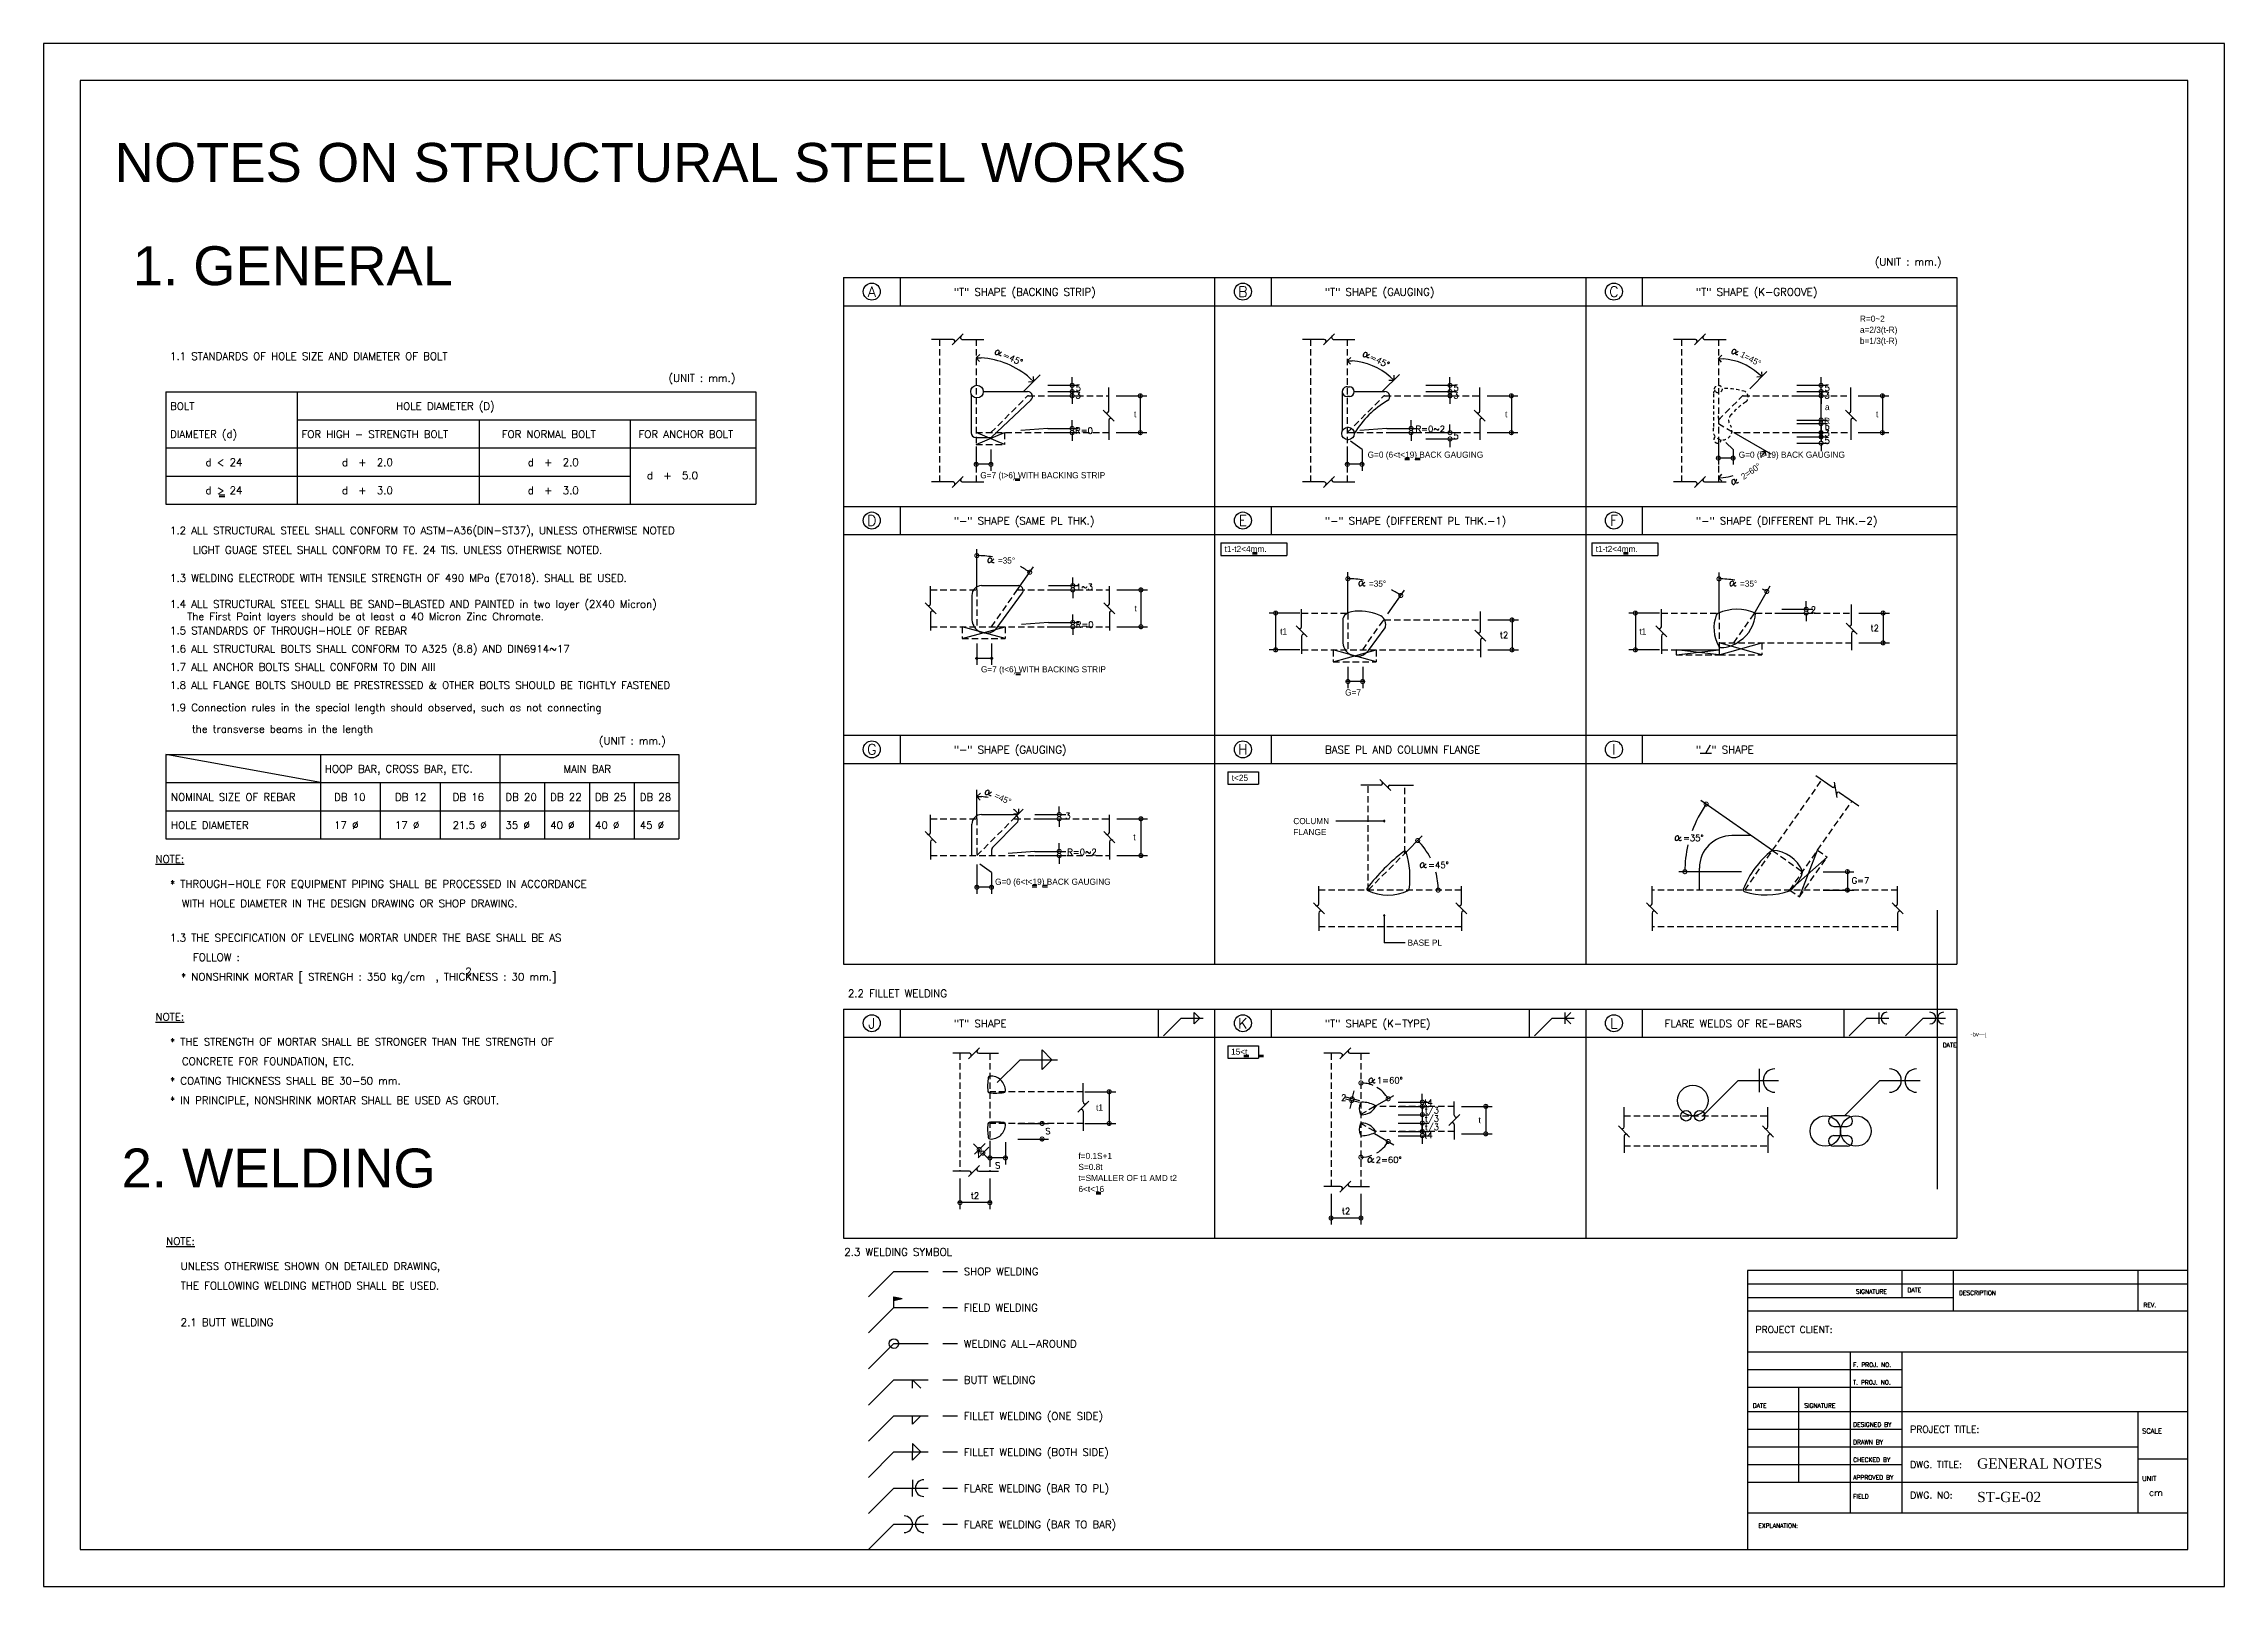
# Model space of a CAD drawing. Header units: inches. Extents: x 1387 to 2676, y -3005 to -2136.
# Drawn here: x 2591.9 to 2676, y -2195.9 to -2136.4 of the extents above; entities that cross this region are included whole.
import ezdxf
from ezdxf.enums import TextEntityAlignment as Align

# ---------------------------------------------------------------- set-up
doc = ezdxf.new("R2010")
doc.units = ezdxf.units.IN
doc.header["$MEASUREMENT"] = 0
doc.linetypes.add('HIDDEN', pattern=[0.375, 0.25, -0.125])
doc.linetypes.add('HIDDEN2', pattern=[0.1875, 0.125, -0.0625])
for name, color, linetype in [('02', 4, 'Continuous'), ('1', 1, 'Continuous'), ('3', 3, 'HIDDEN'), ('BAR', 4, 'Continuous'), ('DIM', 8, 'Continuous'), ('E10', 3, 'Continuous'), ('lateral brace', 5, 'Continuous'), ('Layer4', 118, 'Continuous'), ('TEXT', 3, 'Continuous')]:
    doc.layers.add(name, color=color, linetype=linetype)
doc.styles.add('ARIAL', font='arial.ttf')
doc.styles.add('E100', font='SIMPLEX.shx', dxfattribs={"width": 0.7})
doc.styles.add('E140', font='simplex', dxfattribs={"height": 0.32})
doc.styles.add('E8', font='nokyak.shx', dxfattribs={"height": 0.19})
doc.styles.add('ROMANS', font='ROMANS')
doc.styles.add('SADE', font='SADE.shx')
doc.styles.add('style1', font='times.ttf')

msp = doc.modelspace()

# ---------------------------------------------------------------- texts
at = {"color": 4, "style": 'E140'}
for s, p in [('A', (2623.857908, -2145.974157)), ('B', (2638.168402, -2145.974157)), ('C', (2652.478895, -2145.974157)), ('D', (2623.857908, -2154.795472)), ('E', (2638.168402, -2154.795472)), ('F', (2652.478895, -2154.795472)), ('G', (2623.857908, -2163.616787)), ('H', (2638.168402, -2163.616787)), ('I', (2652.478895, -2163.616787)), ('J', (2623.857908, -2174.173209)), ('K', (2638.168402, -2174.173209)), ('L', (2652.478895, -2174.173209))]:
    msp.add_text(s, height=0.4016, dxfattribs=at).set_placement(p, align=Align.MIDDLE_CENTER)
at = {"layer": '02', "style": 'ARIAL'}
msp.add_text('NOTES ON STRUCTURAL STEEL WORKS', height=1.5, dxfattribs=at).set_placement((2594.660332, -2141.742279))
for s, p in [('1. GENERAL', (2601.533356, -2144.974989)), ('2. WELDING', (2600.983341, -2179.752737))]:
    msp.add_text(s, height=1.5, dxfattribs=at).set_placement(p, align=Align.MIDDLE)
at = {"layer": '1', "style": 'SADE', "text_generation_flag": 2}
msp.add_text('j—vd\xad', height=0.1674173, dxfattribs=at).set_placement((2666.832533, -2174.682999))
at = {"layer": '1'}
for s, height, style, p in [('DATE', 0.1674173, 'ROMANS', (2665.15836, -2175.101542)), ('SIGNATURE', 0.1674173, 'ROMANS', (2661.808472, -2184.597568)), ('DATE', 0.1674173, 'ROMANS', (2663.796552, -2184.54525)), ('DESCRIPTION', 0.16741731, 'ROMANS', (2665.784633, -2184.649886)), ('REV.', 0.1674173, 'ROMANS', (2672.899868, -2185.120747)), ('PROJECT CLIENT:', 0.26158955, 'ROMANS', (2657.936946, -2186.11205)), ('F. PROJ. NO.', 0.16741731, 'ROMANS', (2661.703836, -2187.422735)), ('T. PROJ. NO.', 0.16741731, 'ROMANS', (2661.703836, -2188.102868)), ('DATE', 0.1674173, 'ROMANS', (2657.832311, -2188.992273)), ('SIGNATURE', 0.1674173, 'ROMANS', (2659.820391, -2188.992273)), ('DESIGNED BY', 0.16741731, 'ROMANS', (2661.703836, -2189.724723)), ('PROJECT TITLE:', 0.26158955, 'ROMANS', (2663.901188, -2189.956367)), ('SCALE', 0.1883445, 'ROMANS', (2672.847551, -2189.986313)), ('DRAWN BY', 0.1674173, 'ROMANS', (2661.703836, -2190.404856)), ('APPROVED BY', 0.16741731, 'ROMANS', (2661.703836, -2191.765122)), ('CHECKED BY', 0.1674173, 'ROMANS', (2661.703836, -2191.084989)), ('DWG. TITLE:', 0.26158955, 'ROMANS', (2663.901188, -2191.316632)), ('GENERAL NOTES', 0.39238432, 'style1', (2666.485039, -2191.33928)), ('UNIT', 0.1883445, 'ROMANS', (2672.847551, -2191.81744)), ('FIELD', 0.1674173, 'ROMANS', (2661.703836, -2192.497573)), ('DWG. NO:', 0.2615895, 'ROMANS', (2663.901188, -2192.497573)), ('ST-GE-02', 0.3923843, 'style1', (2666.485039, -2192.629458)), ('cm', 0.2615895, 'ROMANS', (2673.10914, -2192.392937)), ('EXPLANATION:', 0.16741731, 'ROMANS', (2658.047139, -2193.626312))]:
    msp.add_text(s, height=height, dxfattribs=dict(at, style=style)).set_placement(p)
at = {"layer": 'DIM', "color": 2, "char_height": 0.23845, "attachment_point": 5, "style": 'E8'}
for s, insert, rotation in [('\\A1;\\Fromans.shx;=45°', (2629.297833, -2148.556118), 335.42357026), ('\\A1;\\Fromans.shx;=45°', (2643.443635, -2148.64196), 333.76567916), ('\\A1;1=45°', (2657.754128, -2148.56706), 332.05844973), ('\\A1;2=60%%D', (2657.760297, -2152.899056), 34.36509093), ('\\A1;=45%%D', (2628.913741, -2165.518273), 335.38767183)]:
    msp.add_mtext(s, dxfattribs=dict(at, insert=insert, rotation=rotation))
for s, insert in [('\\A1;\\Fromans.shx;5', (2631.820832, -2149.681178)), ('\\A1;\\Fromans.shx;5', (2646.393095, -2149.681178)), ('\\A1;\\Fromans.shx;5', (2660.703588, -2149.681178)), ('\\A1;\\Fromans.shx;3', (2631.816014, -2149.970048)), ('\\A1;\\Fromans.shx;3', (2646.388277, -2149.970048)), ('\\A1;\\Fromans.shx;3', (2660.69877, -2149.970048)), ('\\A1;a', (2660.703588, -2150.423842)), ('\\A1;\\Fromans.shx;R=0', (2632.040637, -2151.33181)), ('\\A1;t', (2634.013092, -2150.699478)), ('\\A1;\\Fromans.shx;R=0~2', (2645.396158, -2151.263819)), ('\\A1;t', (2648.324407, -2150.699478)), ('\\A1;R', (2660.699635, -2150.955673)), ('\\A1;\\Fromans.shx;b', (2660.703588, -2151.172803)), ('\\A1;t', (2662.627765, -2150.699478)), ('\\A1;\\Fromans.shx;5', (2646.393095, -2151.535974)), ('\\A1;\\Fromans.shx;3', (2660.69877, -2151.428908)), ('\\A1;\\Fromans.shx;5', (2660.703588, -2151.717778)), ('\\A1;=35%%D', (2629.051624, -2156.337328)), ('\\A1;=35%%D', (2643.362117, -2157.229713)), ('\\A1;=35%%D', (2657.672611, -2157.229713)), ('\\A1;\\Fromans.shx;1~3', (2632.057157, -2157.35638)), ('\\A1;\\Fromans.shx;R=0', (2632.066447, -2158.812047)), ('\\A1;t', (2634.028716, -2158.179715)), ('\\A1;\\Fromans.shx;2', (2660.168325, -2158.231739)), ('\\A1;\\Fromans.shx;t2', (2662.535911, -2158.938418)), ('\\A1;t1', (2639.739945, -2159.0721)), ('\\A1;\\Fromans.shx;t2', (2648.239637, -2159.205781)), ('\\A1;t1', (2653.59222, -2159.0721)), ('\\A1;\\Fromans.shx;3', (2631.420392, -2166.177695)), ('\\A1;t', (2633.98707, -2167.00103)), ('\\A1;\\Fromans.shx;=35°', (2655.539356, -2167.029862)), ('\\A1;\\Fromans.shx;R=0~2', (2631.963162, -2167.57618)), ('\\A1;\\Fromans.shx;=45°', (2645.712572, -2168.075278)), ('\\A1;\\Fromans.shx;G=7', (2661.985875, -2168.670616)), ('\\A1;\\Fromans.shx;1=60°', (2643.835866, -2176.375086)), ('\\A1;t1', (2632.640824, -2177.424601)), ('\\A1;\\Fromans.shx;2', (2642.056493, -2177.042857)), ('\\A1;\\Fromans.shx;t4', (2645.320652, -2177.231271)), ('\\A1;\\Fromans.shx;t/3', (2645.457419, -2177.569322)), ('\\A1;\\Fromans.shx;t/3', (2645.457419, -2177.892408)), ('\\A1;\\Fromans.shx;t/3', (2645.457419, -2178.215495)), ('\\A1;t', (2647.299355, -2177.906816)), ('\\A1;\\Fromans.shx;S', (2630.650769, -2178.333059)), ('\\A1;\\Fromans.shx;t4', (2645.320652, -2178.490298)), ('\\A1;\\Fromans.shx;f', (2627.977781, -2179.203002)), ('\\A1;\\Fromans.shx;S', (2628.716081, -2179.655374)), ('\\A1;\\Fromans.shx;2=60°', (2643.793184, -2179.437382)), ('\\A1;\\Fromans.shx;t2', (2627.835175, -2180.819057)), ('\\A1;\\Fromans.shx;t2', (2642.145668, -2181.413209))]:
    msp.add_mtext(s, dxfattribs=dict(at, insert=insert))
at = {"layer": 'E10', "color": 3, "style": 'E100'}
for s, p in [('(UNIT : mm.)', (2662.539092, -2144.968692)), ('"T" SHAPE (BACKING STRIP)', (2627.023743, -2146.131387)), ('"T" SHAPE (GAUGING)', (2641.334236, -2146.131387)), ('"T" SHAPE (K-GROOVE)', (2655.644729, -2146.131387)), ('1.1 STANDARDS OF HOLE SIZE AND DIAMETER OF BOLT', (2596.796075, -2148.609464)), ('(UNIT : mm.)', (2616.02084, -2149.447535)), ('BOLT', (2596.796075, -2150.530667)), ('HOLE DIAMETER (D)', (2605.513815, -2150.530667)), ('DIAMETER (d)', (2596.796075, -2151.612868)), ('FOR HIGH - STRENGTH BOLT', (2601.868468, -2151.612868)), ('FOR NORMAL BOLT', (2609.588391, -2151.612868)), ('FOR ANCHOR BOLT', (2614.864694, -2151.612868)), ('d < 24', (2598.163268, -2152.695534)), ('d  +  2.0', (2603.422212, -2152.695534)), ('d  +  2.0', (2610.589952, -2152.695534)), ('d  +  5.0', (2615.189571, -2153.203802)), ('d > 24', (2598.163268, -2153.7782)), ('d  +  3.0', (2603.422212, -2153.7782)), ('d  +  3.0', (2610.589952, -2153.7782)), ('"-" SHAPE (SAME PL THK.)', (2627.023743, -2154.952702)), ('"-" SHAPE (DIFFERENT PL THK.-1)', (2641.334236, -2154.952702)), ('"-" SHAPE (DIFFERENT PL THK.-2)', (2655.644729, -2154.952702)), ('1.2 ALL STRUCTURAL STEEL SHALL CONFORM TO ASTM-A36(DIN-ST37), UNLESS OTHERWISE NOTED', (2596.796075, -2155.323095)), ('LIGHT GUAGE STEEL SHALL CONFORM TO FE. 24 TIS. UNLESS OTHERWISE NOTED.', (2597.678782, -2156.076095)), ('1.3 WELDING ELECTRODE WITH TENSILE STRENGTH OF 490 MPa (E7018). SHALL BE USED.', (2596.796075, -2157.157323)), ('1.4 ALL STRUCTURAL STEEL SHALL BE SAND-BLASTED AND PAINTED in two layer (2X40 Micron) ', (2596.796075, -2158.158526)), ('The First Paint layers should be at least a 40 Micron Zinc Chromate. ', (2597.457743, -2158.636959)), ('1.5 STANDARDS OF THROUGH-HOLE OF REBAR', (2596.796075, -2159.183277)), ('1.6 ALL STRUCTURAL BOLTS SHALL CONFORM TO A325 (8.8) AND DIN6914~17', (2596.796075, -2159.884186)), ('1.7 ALL ANCHOR BOLTS SHALL CONFORM TO DIN AIII', (2596.796075, -2160.585787)), ('1.8 ALL FLANGE BOLTS SHOULD BE PRESTRESSED & OTHER BOLTS SHOULD BE TIGHTLY FASTENED', (2596.796075, -2161.287388)), ('1.9 Connection rules in the special length should observed, such as not connecting ', (2596.796075, -2162.147976)), ('the transverse beams in the length', (2597.636338, -2162.975048)), ('(UNIT : mm.)', (2613.3386, -2163.432698)), ('"-" SHAPE (GAUGING)', (2627.023743, -2163.774017)), ('BASE PL AND COLUMN FLANGE', (2641.334236, -2163.774017)), ('"  " SHAPE', (2655.644729, -2163.774017)), ('HOOP BAR, CROSS BAR, ETC.', (2602.765783, -2164.51583)), ('MAIN BAR', (2611.968928, -2164.51583)), ('NOMINAL SIZE OF REBAR', (2596.834112, -2165.59803)), ('DB 10', (2603.122733, -2165.59803)), ('DB 12', (2605.468721, -2165.59803)), ('DB 16', (2607.693119, -2165.59803)), ('DB 20', (2609.729139, -2165.59803)), ('DB 22', (2611.455864, -2165.59803)), ('DB 25', (2613.18259, -2165.59803)), ('DB 28', (2614.909315, -2165.59803)), ('HOLE DIAMETER', (2596.834112, -2166.680697)), ('17 %%C', (2603.122733, -2166.680697)), ('17 %%C', (2605.468721, -2166.680697)), ('21.5 %%C', (2607.693119, -2166.680697)), ('35 %%C', (2609.729139, -2166.680697)), ('40 %%C', (2611.455864, -2166.680697)), ('40 %%C', (2613.18259, -2166.680697)), ('45 %%C', (2614.909315, -2166.680697)), ('%%UNOTE:', (2596.236677, -2167.98821)), ('* THROUGH-HOLE FOR EQUIPMENT PIPING SHALL BE PROCESSED IN ACCORDANCE', (2596.796075, -2168.947752)), ('WITH HOLE DIAMETER IN THE DESIGN DRAWING OR SHOP DRAWING.', (2597.254081, -2169.700752)), ('1.3 THE SPECIFICATION OF LEVELING MORTAR UNDER THE BASE SHALL BE AS', (2596.796075, -2171.021849)), ('* NONSHRINK MORTAR [ STRENGH : 350 kg/cm  , THICKNESS : 30 mm.]', (2597.220776, -2172.527849)), ('FOLLOW :', (2597.678782, -2171.774849)), ('2.2 FILLET WELDING', (2622.936458, -2173.167745)), ('%%UNOTE:', (2596.236677, -2174.071897)), ('* THE STRENGTH OF MORTAR SHALL BE STRONGER THAN THE STRENGTH OF', (2596.796075, -2175.031439)), ('"T" SHAPE', (2627.023743, -2174.33044)), ('"T" SHAPE (K-TYPE)', (2641.334236, -2174.33044)), ('FLARE WELDS OF RE-BARS', (2654.433566, -2174.33044)), ('CONCRETE FOR FOUNDATION, ETC.', (2597.254081, -2175.784439)), ('* COATING THICKNESS SHALL BE 30-50 mm.', (2596.796075, -2176.537439)), ('* IN PRINCIPLE, NONSHRINK MORTAR SHALL BE USED AS GROUT.', (2596.796075, -2177.290439)), ('%%UNOTE:', (2596.647057, -2182.720679)), ('2.3 WELDING SYMBOL', (2622.798097, -2183.135446)), ('UNLESS OTHERWISE SHOWN ON DETAILED DRAWING,', (2597.206455, -2183.68022)), ('SHOP WELDING', (2627.405807, -2183.888446)), ('THE FOLLOWING WELDING METHOD SHALL BE USED.', (2597.206455, -2184.43322)), ('2.1 BUTT WELDING', (2597.206455, -2185.84599)), ('FIELD WELDING', (2627.405807, -2185.281102)), ('WELDING ALL-AROUND', (2627.405807, -2186.673757)), ('BUTT WELDING', (2627.405807, -2188.066412)), ('FILLET WELDING (ONE SIDE)', (2627.405807, -2189.459068)), ('FILLET WELDING (BOTH SIDE)', (2627.405807, -2190.851723)), ('FLARE WELDING (BAR TO PL)', (2627.405807, -2192.244379)), ('FLARE WELDING (BAR TO BAR)', (2627.405807, -2193.637034))]:
    msp.add_text(s, height=0.28865, dxfattribs=at).set_placement(p)
at = {"layer": 'E10', "color": 2, "style": 'E100'}
msp.add_text('2', height=0.28865, dxfattribs=at).set_placement((2608.178814, -2172.324329))
at = {"layer": 'TEXT', "style": 'E8'}
for s, p in [('R=0~2', (2661.964792, -2147.137259)), ('a=2/3(t-R)', (2661.964792, -2147.564036)), ('b=1/3(t-R)', (2661.964792, -2147.990814)), ('G=7 (t>6) WITH BACKING STRIP', (2628.042499, -2153.169421)), ('G=0 (6<t<19) BACK GAUGING', (2642.979923, -2152.377138)), ('G=0 (t>19) BACK GAUGING', (2657.290416, -2152.377138)), ('t1-t2<4mm.', (2637.464836, -2156.012059)), ('t1-t2<4mm.', (2651.775329, -2156.012059)), ('G=7 (t<6) WITH BACKING STRIP', (2628.068309, -2160.649658)), ('G=7', (2642.111237, -2161.542042)), ('t<25', (2637.739885, -2164.833374)), ('COLUMN', (2640.113558, -2166.498685)), ('FLANGE', (2640.113558, -2166.922633)), ('G=0 (6<t<19) BACK GAUGING', (2628.6111, -2168.838196)), ('BASE PL', (2644.518426, -2171.186036)), ('15<t', (2637.713861, -2175.389796)), ('f=0.1S+1', (2631.82678, -2179.409002)), ('S=0.8t', (2631.82678, -2179.83295)), ('t=SMALLER OF t1 AMD t2', (2631.82678, -2180.256899)), ('6<t<16', (2631.82678, -2180.680848))]:
    msp.add_text(s, height=0.23845, dxfattribs=at).set_placement(p)

# ---------------------------------------------------------------- blocks, each defined once
blk = doc.blocks.new('ARE')
at = {"color": 2}
for p, q in [((-0.71, 0.71), (0, 0)), ((-0.71, -0.71), (0, 0)), ((0, 0), (-1, 0))]:
    blk.add_line(p, q, dxfattribs=at)
blk = doc.blocks.new('_DOTSMALL')
at = {"color": 0, "linetype": 'ByBlock', "const_width": 0.5}
blk.add_lwpolyline([(-0.0625, 0, 1), (0.0625, 0, 1)], format="xyb", close=True, dxfattribs=at)

# ---------------------------------------------------------------- hatches: boundary and pattern name
at = {"layer": 'DIM'}
msp.add_hatch(color=256, dxfattribs=at).paths.add_polyline_path([(2624.710823, -2184.714694), (2624.710823, -2184.856514), (2625.03225, -2184.785604)])

# ---------------------------------------------------------------- linework, layer by layer
at = {"color": 2}
for p, q in [((2622.768033, -2145.432823), (2622.768033, -2171.896769)), ((2622.768033, -2145.432823), (2665.699513, -2145.432823)), ((2624.947783, -2145.432823), (2624.947783, -2146.51549)), ((2637.078527, -2145.432823), (2637.078527, -2171.896769)), ((2639.258277, -2145.432823), (2639.258277, -2146.51549)), ((2651.38902, -2145.432823), (2651.38902, -2171.896769)), ((2653.56877, -2145.432823), (2653.56877, -2146.51549)), ((2665.699513, -2145.432823), (2665.699513, -2171.896769)), ((2622.768033, -2146.51549), (2665.699513, -2146.51549)), ((2596.62765, -2149.832104), (2596.62765, -2154.162769)), ((2596.62765, -2149.832104), (2619.384107, -2149.832104)), ((2601.700042, -2149.832104), (2601.700042, -2151.997436)), ((2619.384107, -2149.832104), (2619.384107, -2154.162769)), ((2601.700042, -2150.91477), (2619.384107, -2150.91477)), ((2608.718205, -2150.91477), (2608.718205, -2151.997436)), ((2614.533719, -2150.91477), (2614.533719, -2151.997436)), ((2596.62765, -2151.997436), (2619.384107, -2151.997436)), ((2596.62765, -2154.162769), (2619.384107, -2154.162769)), ((2622.768033, -2154.254139), (2665.699513, -2154.254139)), ((2624.947783, -2154.254139), (2624.947783, -2155.336805)), ((2639.258277, -2154.254139), (2639.258277, -2155.336805)), ((2653.56877, -2154.254139), (2653.56877, -2155.336805)), ((2622.768033, -2155.336805), (2665.699513, -2155.336805)), ((2596.62765, -2163.817266), (2596.62765, -2167.065265)), ((2596.62765, -2163.817266), (2616.420634, -2163.817266)), ((2602.597357, -2163.817266), (2602.597357, -2164.899933)), ((2609.513731, -2163.817266), (2609.513731, -2164.899933)), ((2616.420634, -2163.817266), (2616.420634, -2167.065265)), ((2622.768033, -2163.075454), (2665.699513, -2163.075454)), ((2622.768033, -2163.075454), (2665.699513, -2163.075454)), ((2624.947783, -2163.075454), (2624.947783, -2164.15812)), ((2624.947783, -2163.075454), (2624.947783, -2164.15812)), ((2639.258277, -2163.075454), (2639.258277, -2164.15812)), ((2639.258277, -2163.075454), (2639.258277, -2164.15812)), ((2653.56877, -2163.075454), (2653.56877, -2164.15812)), ((2653.56877, -2163.075454), (2653.56877, -2164.15812)), ((2622.768033, -2164.15812), (2665.699513, -2164.15812)), ((2596.62765, -2164.899933), (2616.420634, -2164.899933)), ((2596.62765, -2167.065265), (2616.420634, -2167.065265)), ((2622.768033, -2171.896769), (2665.699513, -2171.896769)), ((2622.768033, -2173.631876), (2622.768033, -2182.453192)), ((2622.768033, -2173.631876), (2665.699513, -2173.631876)), ((2624.947783, -2173.631876), (2624.947783, -2174.714543)), ((2634.898777, -2173.631876), (2634.898777, -2174.714543)), ((2637.078527, -2173.631876), (2637.078527, -2182.453192)), ((2637.078527, -2173.631876), (2637.078527, -2182.453192)), ((2639.258277, -2173.631876), (2639.258277, -2174.714543)), ((2649.20927, -2173.631876), (2649.20927, -2174.714543)), ((2651.38902, -2173.631876), (2651.38902, -2182.453192)), ((2653.56877, -2173.631876), (2653.56877, -2174.714543)), ((2661.340013, -2173.631876), (2661.340013, -2174.714543)), ((2665.699513, -2173.631876), (2665.699513, -2182.453192)), ((2622.768033, -2174.714543), (2665.699513, -2174.714543)), ((2622.768033, -2182.453192), (2665.699513, -2182.453192))]:
    msp.add_line(p, q, dxfattribs=at)
at = {"color": 1}
for p, q in [((2601.700042, -2151.997436), (2601.700042, -2154.162769)), ((2608.718205, -2151.997436), (2608.718205, -2154.162769)), ((2614.533719, -2151.997436), (2614.533719, -2154.162769)), ((2596.62765, -2153.080103), (2614.533719, -2153.080103)), ((2602.597357, -2164.899933), (2596.62765, -2163.817266)), ((2602.597357, -2164.899933), (2602.597357, -2167.065265)), ((2604.902815, -2164.899933), (2604.902815, -2167.065265)), ((2607.208273, -2164.899933), (2607.208273, -2167.065265)), ((2609.513731, -2164.899933), (2609.513731, -2167.065265)), ((2611.240457, -2164.899933), (2611.240457, -2167.065265)), ((2612.967183, -2164.899933), (2612.967183, -2167.065265)), ((2614.693908, -2164.899933), (2614.693908, -2167.065265)), ((2596.62765, -2165.982599), (2616.420634, -2165.982599))]:
    msp.add_line(p, q, dxfattribs=at)
at = {"color": 3}
for p, q in [((2637.316039, -2155.660968), (2639.859167, -2155.660968)), ((2637.316039, -2155.660968), (2637.316039, -2156.141424)), ((2637.316039, -2156.141424), (2639.859167, -2156.141424)), ((2639.859167, -2155.660968), (2639.859167, -2156.141424)), ((2651.626532, -2155.660968), (2651.626532, -2156.141424)), ((2651.626532, -2155.660968), (2654.16966, -2155.660968)), ((2651.626532, -2156.141424), (2654.16966, -2156.141424)), ((2654.16966, -2155.660968), (2654.16966, -2156.141424)), ((2655.80726, -2163.760399), (2656.240565, -2163.760399)), ((2656.023912, -2163.760399), (2656.197674, -2163.441492)), ((2637.591088, -2164.482283), (2638.777308, -2164.482283)), ((2637.591088, -2164.482283), (2637.591088, -2164.962739)), ((2638.777308, -2164.482283), (2638.777308, -2164.962739)), ((2637.591088, -2164.962739), (2638.777308, -2164.962739)), ((2637.591088, -2175.038705), (2637.591088, -2175.519161)), ((2637.591088, -2175.038705), (2638.777308, -2175.038705)), ((2637.591088, -2175.519161), (2638.777308, -2175.519161)), ((2638.777308, -2175.038705), (2638.777308, -2175.519161))]:
    msp.add_line(p, q, dxfattribs=at)
at = {"color": 1}
for centre in [(2623.857908, -2145.974157), (2638.168402, -2145.974157), (2652.478895, -2145.974157), (2623.857908, -2154.795472), (2638.168402, -2154.795472), (2652.478895, -2154.795472), (2623.857908, -2163.616787), (2638.168402, -2163.616787), (2652.478895, -2163.616787), (2623.857908, -2174.173209), (2638.168402, -2174.173209), (2652.478895, -2174.173209)]:
    msp.add_circle(centre, 0.327889, dxfattribs=at)
at = {"layer": '1'}
for p, q in [((2627.691238, -2149.920632), (2627.691238, -2151.413256)), ((2628.154535, -2149.826262), (2629.866292, -2149.826262)), ((2628.480382, -2151.583127), (2629.995586, -2150.151337)), ((2642.001732, -2149.826262), (2642.001732, -2151.349926)), ((2642.189024, -2149.638012), (2642.27582, -2149.638012)), ((2642.276778, -2150.014512), (2642.189982, -2150.014512)), ((2642.465028, -2149.826262), (2643.648114, -2149.826262)), ((2627.879488, -2151.601506), (2628.436012, -2151.601506)), ((2627.717048, -2157.682999), (2627.717048, -2158.621867)), ((2628.093548, -2157.306499), (2629.507822, -2157.306499)), ((2628.696837, -2158.915308), (2629.637115, -2157.631574)), ((2642.027541, -2158.593803), (2642.027541, -2159.514251)), ((2643.00733, -2159.807692), (2643.652065, -2158.927454)), ((2628.093548, -2166.127814), (2629.32369, -2166.127814)), ((2627.717048, -2167.710982), (2627.717048, -2166.504314)), ((2629.456803, -2166.449177), (2628.533194, -2167.372786)), ((2628.478057, -2167.505899), (2628.478057, -2167.710982)), ((2664.949089, -2169.817433), (2664.949089, -2180.57255)), ((2664.949089, -2169.817433), (2664.949089, -2179.159967)), ((2661.47605, -2177.739885), (2660.960152, -2177.739885)), ((2660.960152, -2178.148974), (2661.47605, -2178.148974)), ((2660.960152, -2178.506705), (2661.47605, -2178.506705)), ((2661.47605, -2178.915794), (2660.960152, -2178.915794)), ((2657.623039, -2183.708164), (2657.623039, -2194.463281)), ((2657.623039, -2183.708164), (2657.623039, -2193.050698)), ((2674.603988, -2183.708164), (2657.623039, -2183.708164)), ((2663.587281, -2184.754522), (2663.587281, -2183.708164)), ((2665.575361, -2185.277701), (2665.575361, -2183.708164)), ((2672.690597, -2185.277701), (2672.690597, -2183.708164)), ((2674.603988, -2184.231343), (2657.623039, -2184.231343)), ((2665.575361, -2184.754522), (2657.623039, -2184.754522)), ((2674.603988, -2185.277701), (2657.623039, -2185.277701)), ((2674.603988, -2186.847238), (2657.623039, -2186.847238)), ((2661.5992, -2193.050698), (2661.5992, -2186.847238)), ((2663.587281, -2193.050698), (2663.587281, -2186.847238)), ((2663.587281, -2187.527371), (2657.623039, -2187.527371)), ((2663.587281, -2188.207504), (2657.623039, -2188.207504)), ((2659.61112, -2191.869758), (2659.61112, -2188.207504)), ((2663.587281, -2189.149226), (2657.623039, -2189.149226)), ((2663.587281, -2189.829359), (2657.623039, -2189.829359)), ((2674.603988, -2189.149226), (2663.587281, -2189.149226)), ((2672.690597, -2193.050698), (2672.690597, -2189.149226)), ((2672.690597, -2190.509492), (2657.623039, -2190.509492)), ((2663.587281, -2191.189625), (2657.623039, -2191.189625)), ((2674.603988, -2190.980353), (2672.690597, -2190.980353)), ((2663.587281, -2191.869758), (2657.623039, -2191.869758)), ((2672.690597, -2191.869758), (2663.587281, -2191.869758)), ((2657.623039, -2193.050698), (2674.603988, -2193.050698))]:
    msp.add_line(p, q, dxfattribs=at)
msp.add_lwpolyline([(2593.335637, -2194.463281), (2674.603988, -2194.463281), (2674.603988, -2137.830285), (2593.335637, -2137.830285)], close=True, dxfattribs=at)
for centre in [(2627.913275, -2149.826262), (2642.223768, -2151.444296)]:
    msp.add_circle(centre, 0.241259, dxfattribs=at)
for centre, radius, start, end in [((2629.866292, -2150.014512), 0.18825, 313.37870614, 90), ((2642.18835, -2149.824636), 0.186626, 89.79329192, 180.49904268), ((2642.189982, -2149.826262), 0.18825, 180, 270), ((2642.275138, -2149.827907), 0.189897, 0.49650943, 89.79434119), ((2642.276778, -2149.826262), 0.18825, 270, 0), ((2645.64087, -2153.368426), 3.713254, 120.57255023, 148.78981542), ((2643.648114, -2150.014512), 0.18825, 303.56777941, 90), ((2627.879488, -2151.413256), 0.18825, 180, 270), ((2628.436012, -2151.538756), 0.06275, 270, 315), ((2628.093548, -2157.682999), 0.3765, 90, 180), ((2629.507822, -2157.494749), 0.18825, 313.37870614, 90), ((2628.2598, -2158.592099), 0.543567, 183.13929394, 323.51540792), ((2642.153041, -2158.593803), 0.1255, 158.39554954, 180), ((2642.414947, -2158.724374), 0.417828, 97.8522994, 154.97002791), ((2642.655307, -2160.269568), 1.981556, 67.18577079, 98.63309769), ((2643.292953, -2158.807691), 0.387368, 349.97058212, 70.28247339), ((2657.766793, -2158.944203), 1.432489, 159.73676355, 208.54990003), ((2656.540692, -2158.491549), 0.1255, 114.25919249, 159.73676355), ((2657.23102, -2160.023365), 1.805683, 66.92519597, 114.25919249), ((2656.59097, -2158.305468), 1.348947, 302.94571955, 357.59186462), ((2642.570293, -2159.484483), 0.543567, 183.13929394, 323.51540792), ((2643.550819, -2158.853296), 0.1255, 323.77886949, 349.97058212), ((2656.618733, -2159.568844), 0.1255, 208.54990003, 271.592), ((2656.589466, -2158.515833), 1.178918, 271.592, 308.57627705), ((2628.093548, -2166.504314), 0.3765, 90, 180), ((2629.32369, -2166.316064), 0.18825, 315, 90), ((2628.666307, -2167.505899), 0.18825, 135, 180), ((2649.360541, -2173.96572), 8.124515, 127.87767421, 141.99212134), ((2644.410797, -2167.60238), 0.06275, 16.85389457, 127.87767421), ((2641.282754, -2168.550003), 3.331182, 352.11464732, 16.85389457), ((2660.744798, -2170.278671), 3.515088, 128.38100819, 158.80339516), ((2658.599672, -2167.573619), 0.06275, 87.15655945, 126.52825303), ((2658.537458, -2168.826214), 1.316889, 22.83922745, 87.15655945), ((2658.42955, -2167.961005), 1.381912, 307.53945717, 343.32976706), ((2659.693269, -2168.339424), 0.06275, 343.32976706, 22.83922745), ((2643.008466, -2169.001528), 0.06275, 141.99212134, 244.67026949), ((2643.761091, -2167.411473), 1.821931, 244.67026949, 295.56652922), ((2644.520281, -2168.998404), 0.06275, 295.56652922, 352.11464732), ((2657.525094, -2169.032684), 0.06275, 156.55997073, 251.34801414), ((2658.342991, -2166.611585), 2.618269, 251.33431279, 290.35461464), ((2630.218905, -2176.586099), 1.89573, 170.29407633, 186.45054934), ((2628.412163, -2176.277075), 0.06275, 94.66026444, 170.29407633), ((2628.452417, -2176.770893), 0.558206, 358.58799436, 94.66026444), ((2628.39753, -2176.792026), 0.06275, 186.45054934, 265.2643442), ((2628.627571, -2174.015143), 2.849146, 265.2643442, 276.62713696), ((2628.947723, -2176.783102), 0.06275, 277.93365628, 358.58799436), ((2643.158178, -2177.464258), 0.502931, 154.83347128, 203.18949353), ((2642.759781, -2177.27707), 0.06275, 88.55576108, 154.83347128), ((2642.730842, -2178.424872), 1.210916, 64.83260459, 88.55576108), ((2643.219116, -2177.385702), 0.06275, 326.49960418, 64.83260459), ((2630.218905, -2178.263102), 1.89573, 173.54945066, 189.70592367), ((2628.39753, -2178.057175), 0.06275, 94.7356558, 173.54945066), ((2628.627571, -2180.834059), 2.849146, 83.37286304, 94.7356558), ((2628.452417, -2178.078308), 0.558206, 265.33973556, 1.41200564), ((2628.947723, -2178.0661), 0.06275, 1.41200564, 82.06634372), ((2643.158178, -2178.259507), 0.502931, 156.81050647, 205.16652872), ((2642.75356, -2177.637589), 0.06275, 203.18949353, 270.33125692), ((2642.75356, -2178.086176), 0.06275, 89.66874308, 156.81050647), ((2642.75031, -2177.075401), 0.624948, 270.33125692, 326.49960418), ((2642.75031, -2178.648364), 0.624948, 33.50039582, 89.66874308), ((2660.960152, -2177.94443), 0.204544, 90, 270), ((2661.47605, -2177.94443), 0.204544, 270, 90), ((2628.412163, -2178.572127), 0.06275, 189.70592367, 265.33973556), ((2642.759781, -2178.446695), 0.06275, 205.16652872, 271.44423892), ((2642.730842, -2177.298893), 1.210916, 271.44423892, 295.16739541), ((2643.219116, -2178.338063), 0.06275, 295.16739541, 33.50039582), ((2660.960152, -2178.71125), 0.204544, 90, 270), ((2661.47605, -2178.71125), 0.204544, 270, 90)]:
    msp.add_arc(centre, radius, start, end, dxfattribs=at)
at = {"layer": '3'}
for p, q in [((2626.463556, -2147.814002), (2626.463556, -2153.309131)), ((2627.88346, -2147.814002), (2627.88346, -2153.309131)), ((2640.774049, -2147.814002), (2640.774049, -2153.309131)), ((2642.193953, -2147.814002), (2642.193953, -2153.309131)), ((2655.084542, -2147.814002), (2655.084542, -2153.309131)), ((2656.504446, -2147.814002), (2656.504446, -2153.309131)), ((2628.452247, -2151.40943), (2629.853772, -2150.007905)), ((2629.898143, -2149.989526), (2632.99527, -2149.989526)), ((2642.193953, -2151.40943), (2643.595478, -2150.007905)), ((2643.639849, -2149.989526), (2647.305763, -2149.989526)), ((2656.504446, -2150.923165), (2657.419706, -2150.007905)), ((2657.464077, -2149.989526), (2661.616257, -2149.989526)), ((2656.504446, -2150.852792), (2656.504446, -2150.763363)), ((2656.504446, -2151.062532), (2657.105292, -2151.40943)), ((2627.88346, -2151.40943), (2632.99527, -2151.40943)), ((2627.88346, -2151.865592), (2628.970381, -2151.865592)), ((2628.970381, -2151.40943), (2628.970381, -2151.865592)), ((2642.193953, -2151.40943), (2647.305763, -2151.40943)), ((2657.105292, -2151.40943), (2661.616257, -2151.40943)), ((2626.124599, -2157.469763), (2627.909269, -2157.469763)), ((2627.909269, -2157.469763), (2627.909269, -2158.889667)), ((2628.478057, -2158.889667), (2629.453548, -2157.496521)), ((2629.50495, -2157.469763), (2633.02108, -2157.469763)), ((2640.435093, -2158.362148), (2642.219763, -2158.362148)), ((2642.219763, -2158.362148), (2642.219763, -2159.782052)), ((2642.78855, -2159.782052), (2643.576831, -2158.656269)), ((2643.628233, -2158.629511), (2647.331573, -2158.629511)), ((2654.308087, -2158.362148), (2656.530256, -2158.362148)), ((2656.530256, -2158.362148), (2656.530256, -2159.782052)), ((2657.099043, -2159.514688), (2657.887325, -2158.388906)), ((2657.938726, -2158.362148), (2661.642066, -2158.362148)), ((2626.124599, -2158.889667), (2633.02108, -2158.889667)), ((2627.340482, -2158.889667), (2627.340482, -2159.345829)), ((2627.340482, -2159.345829), (2628.99619, -2159.345829)), ((2628.99619, -2158.889667), (2628.99619, -2159.345829)), ((2656.530256, -2159.514688), (2656.530256, -2159.97085)), ((2656.530256, -2159.514688), (2661.642066, -2159.514688)), ((2656.530256, -2159.514688), (2658.185964, -2159.514688)), ((2658.185964, -2159.514688), (2658.185964, -2159.97085)), ((2640.435093, -2159.782052), (2647.331573, -2159.782052)), ((2641.650975, -2159.782052), (2641.650975, -2160.238213)), ((2641.650975, -2160.238213), (2643.306684, -2160.238213)), ((2643.306684, -2159.782052), (2643.306684, -2160.238213)), ((2654.308087, -2159.782052), (2656.530256, -2159.782052)), ((2654.874548, -2159.782052), (2654.874548, -2159.97085)), ((2654.874548, -2159.782052), (2656.530256, -2159.782052)), ((2654.874548, -2159.97085), (2656.530256, -2159.97085)), ((2656.530256, -2159.782052), (2656.530256, -2159.97085)), ((2656.530256, -2159.97085), (2658.185964, -2159.97085)), ((2643.000802, -2169.04016), (2643.000802, -2164.994994)), ((2644.420706, -2167.594264), (2644.420706, -2164.994994)), ((2657.523586, -2169.04016), (2660.495032, -2164.796495)), ((2626.124599, -2166.291078), (2627.909269, -2166.291078)), ((2627.909269, -2166.291078), (2627.909269, -2167.710982)), ((2627.909269, -2167.710982), (2629.310794, -2166.309458)), ((2629.355165, -2166.291078), (2633.02108, -2166.291078)), ((2659.256969, -2169.04016), (2661.658149, -2165.610919)), ((2626.124599, -2167.710982), (2633.02108, -2167.710982)), ((2643.000802, -2169.04016), (2644.402327, -2167.638635)), ((2658.59014, -2167.516962), (2659.753258, -2168.331386)), ((2659.630634, -2169.301804), (2660.704828, -2167.767696)), ((2660.331162, -2167.506052), (2660.704828, -2167.767696)), ((2646.59623, -2169.04016), (2641.101101, -2169.04016)), ((2663.418379, -2169.04016), (2653.947848, -2169.04016)), ((2659.256969, -2169.04016), (2659.630634, -2169.301804)), ((2646.59623, -2170.460064), (2641.101101, -2170.460064)), ((2663.418379, -2170.460064), (2653.947848, -2170.460064)), ((2627.258905, -2175.3312), (2627.258905, -2179.872852)), ((2628.411445, -2175.3312), (2628.411445, -2179.872852)), ((2641.569398, -2175.3312), (2641.569398, -2180.467004)), ((2642.721938, -2175.3312), (2642.721938, -2180.467004)), ((2632.010542, -2176.813302), (2628.411445, -2176.813302)), ((2632.010542, -2178.0359), (2628.411445, -2178.0359)), ((2643.247338, -2177.38566), (2642.721938, -2177.689)), ((2643.247338, -2178.338105), (2642.721938, -2178.034765)), ((2646.321035, -2177.377253), (2643.278713, -2177.377253)), ((2652.87017, -2177.739885), (2658.418529, -2177.739885)), ((2646.321035, -2178.346512), (2643.278713, -2178.346512)), ((2652.87017, -2178.892426), (2658.418529, -2178.892426))]:
    msp.add_line(p, q, dxfattribs=at)
for centre, start, end in [((2629.898143, -2150.052276), 90, 135), ((2643.639849, -2150.052276), 90, 135), ((2657.464077, -2150.052276), 90, 135), ((2629.50495, -2157.532513), 90, 145), ((2643.628233, -2158.692261), 90, 145), ((2657.938726, -2158.424898), 90, 145), ((2629.355165, -2166.353828), 90, 135), ((2644.357956, -2167.594264), 315, 0), ((2643.278713, -2177.440003), 90, 120), ((2643.278713, -2178.283762), 240, 270)]:
    msp.add_arc(centre, 0.06275, start, end, dxfattribs=at)
at = {"layer": 'BAR', "color": 1}
for p, q in [((2626.997475, -2147.814002), (2626.156639, -2147.814002)), ((2626.961017, -2148.026492), (2627.385998, -2147.601511)), ((2627.349541, -2147.814002), (2628.180388, -2147.814002)), ((2641.307968, -2147.814002), (2640.467133, -2147.814002)), ((2641.27151, -2148.026492), (2641.696492, -2147.601511)), ((2641.660034, -2147.814002), (2642.490881, -2147.814002)), ((2655.618461, -2147.814002), (2654.777626, -2147.814002)), ((2655.582004, -2148.026492), (2656.006985, -2147.601511)), ((2655.970527, -2147.814002), (2656.801375, -2147.814002)), ((2632.99527, -2150.576671), (2632.99527, -2149.665816)), ((2647.305763, -2150.576671), (2647.305763, -2149.665816)), ((2661.616257, -2150.576671), (2661.616257, -2149.665816)), ((2632.78278, -2150.540213), (2633.207761, -2150.965194)), ((2632.99527, -2150.928736), (2632.99527, -2151.689564)), ((2647.093273, -2150.540213), (2647.518254, -2150.965194)), ((2647.305763, -2150.928736), (2647.305763, -2151.689564)), ((2661.403766, -2150.540213), (2661.828747, -2150.965194)), ((2661.616257, -2150.928736), (2661.616257, -2151.689564)), ((2626.997475, -2153.309131), (2626.156639, -2153.309131)), ((2626.961017, -2153.521622), (2627.385998, -2153.09664)), ((2627.349541, -2153.309131), (2628.180388, -2153.309131)), ((2641.307968, -2153.309131), (2640.467133, -2153.309131)), ((2641.27151, -2153.521622), (2641.696492, -2153.09664)), ((2641.660034, -2153.309131), (2642.490881, -2153.309131)), ((2655.618461, -2153.309131), (2654.777626, -2153.309131)), ((2655.582004, -2153.521622), (2656.006985, -2153.09664)), ((2655.970527, -2153.309131), (2656.801375, -2153.309131)), ((2625.912109, -2157.967225), (2626.33709, -2158.392206)), ((2626.124599, -2158.003682), (2626.124599, -2157.321823)), ((2632.808589, -2157.967225), (2633.23357, -2158.392206)), ((2633.02108, -2158.003682), (2633.02108, -2157.321823)), ((2626.124599, -2158.355748), (2626.124599, -2159.037608)), ((2633.02108, -2158.355748), (2633.02108, -2159.037608)), ((2640.435093, -2158.896067), (2640.435093, -2158.214207)), ((2647.331573, -2159.060024), (2647.331573, -2158.302489)), ((2654.308087, -2158.896067), (2654.308087, -2158.214207)), ((2661.429576, -2158.756202), (2661.854557, -2159.181184)), ((2661.642066, -2158.79266), (2661.642066, -2158.035125)), ((2640.222602, -2158.859609), (2640.647583, -2159.28459)), ((2640.435093, -2159.248133), (2640.435093, -2159.929992)), ((2647.119083, -2159.023566), (2647.544064, -2159.448547)), ((2647.331573, -2159.412089), (2647.331573, -2160.062186)), ((2654.095596, -2158.859609), (2654.520577, -2159.28459)), ((2654.308087, -2159.248133), (2654.308087, -2159.929992)), ((2661.642066, -2159.144726), (2661.642066, -2159.794822)), ((2660.888793, -2165.07221), (2660.265559, -2164.635817)), ((2643.481496, -2164.994994), (2642.720668, -2164.994994)), ((2643.870019, -2165.207485), (2643.445038, -2164.782504)), ((2643.833562, -2164.994994), (2644.744417, -2164.994994)), ((2661.085173, -2165.46912), (2660.980808, -2164.877236)), ((2661.177189, -2165.274146), (2661.923317, -2165.796591)), ((2626.124599, -2166.824998), (2626.124599, -2166.143138)), ((2633.02108, -2166.824998), (2633.02108, -2166.143138)), ((2625.912109, -2166.78854), (2626.33709, -2167.213521)), ((2626.124599, -2167.177063), (2626.124599, -2167.858923)), ((2632.808589, -2166.78854), (2633.23357, -2167.213521)), ((2633.02108, -2167.177063), (2633.02108, -2167.858923)), ((2641.101101, -2169.574079), (2641.101101, -2168.892219)), ((2646.59623, -2169.574079), (2646.59623, -2168.892219)), ((2653.947848, -2169.574079), (2653.947848, -2168.892219)), ((2663.418379, -2169.574079), (2663.418379, -2168.892219)), ((2640.888611, -2169.537621), (2641.313592, -2169.962602)), ((2646.38374, -2169.537621), (2646.808721, -2169.962602)), ((2653.735357, -2169.537621), (2654.160339, -2169.962602)), ((2663.205889, -2169.537621), (2663.63087, -2169.962602)), ((2641.101101, -2169.926145), (2641.101101, -2170.608004)), ((2646.59623, -2169.926145), (2646.59623, -2170.608004)), ((2653.947848, -2169.926145), (2653.947848, -2170.608004)), ((2663.418379, -2169.926145), (2663.418379, -2170.608004)), ((2627.628867, -2175.3312), (2626.97877, -2175.3312)), ((2628.01739, -2175.11871), (2627.592409, -2175.543691)), ((2627.980933, -2175.3312), (2628.738468, -2175.3312)), ((2641.93936, -2175.3312), (2641.289264, -2175.3312)), ((2642.327883, -2175.11871), (2641.902902, -2175.543691)), ((2642.291426, -2175.3312), (2643.048961, -2175.3312)), ((2632.010542, -2177.208361), (2632.010542, -2176.489591)), ((2632.223033, -2177.171903), (2631.798051, -2177.596884)), ((2646.321035, -2177.722374), (2646.321035, -2177.191433)), ((2632.010542, -2177.560426), (2632.010542, -2178.316034)), ((2646.533526, -2177.685916), (2646.108545, -2178.110897)), ((2646.321035, -2178.07444), (2646.321035, -2178.657098)), ((2652.657679, -2178.13394), (2653.08266, -2178.558921)), ((2652.87017, -2178.170398), (2652.87017, -2177.412863)), ((2658.206038, -2178.13394), (2658.631019, -2178.558921)), ((2658.418529, -2178.170398), (2658.418529, -2177.412863)), ((2652.87017, -2178.522464), (2652.87017, -2179.17256)), ((2658.418529, -2178.522464), (2658.418529, -2179.17256)), ((2628.01739, -2179.660361), (2627.592409, -2180.085343)), ((2627.628867, -2179.872852), (2626.97877, -2179.872852)), ((2627.980933, -2179.872852), (2628.738468, -2179.872852)), ((2641.93936, -2180.467004), (2641.289264, -2180.467004)), ((2642.327883, -2180.254514), (2641.902902, -2180.679495)), ((2642.291426, -2180.467004), (2643.048961, -2180.467004))]:
    msp.add_line(p, q, dxfattribs=at)
for centre, start, end in [((2626.992664, -2147.888969), 310.26751181, 86.32831528), ((2627.354351, -2147.739034), 130.26751181, 266.32831528), ((2641.303157, -2147.888969), 310.26751181, 86.32831528), ((2641.664845, -2147.739034), 130.26751181, 266.32831528), ((2655.613651, -2147.888969), 310.26751181, 86.32831528), ((2655.975338, -2147.739034), 130.26751181, 266.32831528), ((2632.920303, -2150.57186), 220.26751181, 356.32831528), ((2633.070238, -2150.933547), 40.26751181, 176.32831528), ((2647.230796, -2150.57186), 220.26751181, 356.32831528), ((2647.380731, -2150.933547), 40.26751181, 176.32831528), ((2661.541289, -2150.57186), 220.26751181, 356.32831528), ((2661.691224, -2150.933547), 40.26751181, 176.32831528), ((2626.992664, -2153.384099), 310.26751181, 86.32831528), ((2627.354351, -2153.234163), 130.26751181, 266.32831528), ((2641.303157, -2153.384099), 310.26751181, 86.32831528), ((2641.664845, -2153.234163), 130.26751181, 266.32831528), ((2655.613651, -2153.384099), 310.26751181, 86.32831528), ((2655.975338, -2153.234163), 130.26751181, 266.32831528), ((2626.049632, -2157.998871), 220.26751181, 356.32831528), ((2632.946112, -2157.998871), 220.26751181, 356.32831528), ((2626.199567, -2158.360559), 40.26751181, 176.32831528), ((2633.096047, -2158.360559), 40.26751181, 176.32831528), ((2661.567099, -2158.787849), 220.26751181, 356.32831528), ((2640.360125, -2158.891256), 220.26751181, 356.32831528), ((2640.51006, -2159.252943), 40.26751181, 176.32831528), ((2647.256605, -2159.055213), 220.26751181, 356.32831528), ((2647.406541, -2159.4169), 40.26751181, 176.32831528), ((2654.233119, -2158.891256), 220.26751181, 356.32831528), ((2654.383054, -2159.252943), 40.26751181, 176.32831528), ((2661.717034, -2159.149537), 40.26751181, 176.32831528), ((2643.476685, -2164.920027), 273.67168472, 49.73248819), ((2643.838372, -2165.069962), 93.67168472, 229.73248819), ((2660.927852, -2165.008041), 238.67168472, 14.73248819), ((2661.13813, -2165.338316), 58.67168472, 194.73248819), ((2626.049632, -2166.820187), 220.26751181, 356.32831528), ((2626.199567, -2167.181874), 40.26751181, 176.32831528), ((2632.946112, -2166.820187), 220.26751181, 356.32831528), ((2633.096047, -2167.181874), 40.26751181, 176.32831528), ((2641.026134, -2169.569268), 220.26751181, 356.32831528), ((2646.521263, -2169.569268), 220.26751181, 356.32831528), ((2653.87288, -2169.569268), 220.26751181, 356.32831528), ((2663.343411, -2169.569268), 220.26751181, 356.32831528), ((2641.176069, -2169.930956), 40.26751181, 176.32831528), ((2646.671198, -2169.930956), 40.26751181, 176.32831528), ((2654.022816, -2169.930956), 40.26751181, 176.32831528), ((2663.493347, -2169.930956), 40.26751181, 176.32831528), ((2627.624056, -2175.406168), 310.26751181, 86.32831528), ((2627.985743, -2175.256233), 130.26751181, 266.32831528), ((2641.934549, -2175.406168), 310.26751181, 86.32831528), ((2642.296237, -2175.256233), 130.26751181, 266.32831528), ((2632.08551, -2177.20355), 183.67168472, 319.73248819), ((2631.935574, -2177.565237), 3.67168472, 139.73248819), ((2646.246068, -2178.07925), 3.67168472, 139.73248819), ((2646.396003, -2177.717563), 183.67168472, 319.73248819), ((2652.795202, -2178.165587), 220.26751181, 356.32831528), ((2658.343561, -2178.165587), 220.26751181, 356.32831528), ((2652.945137, -2178.527274), 40.26751181, 176.32831528), ((2658.493496, -2178.527274), 40.26751181, 176.32831528), ((2627.985743, -2179.797884), 130.26751181, 266.32831528), ((2627.624056, -2179.94782), 310.26751181, 86.32831528), ((2641.934549, -2180.541972), 310.26751181, 86.32831528), ((2642.296237, -2180.392037), 130.26751181, 266.32831528)]:
    msp.add_arc(centre, 0.075122, start, end, dxfattribs=at)
at = {"layer": 'DIM'}
for p, q in [((2629.705936, -2149.826262), (2630.34841, -2149.183788)), ((2643.545505, -2149.826262), (2644.206623, -2149.165143)), ((2657.71474, -2149.717104), (2658.375858, -2149.055986)), ((2630.648698, -2151.246166), (2629.610368, -2151.32359)), ((2643.719635, -2151.246166), (2642.681305, -2151.32359)), ((2628.970381, -2151.865592), (2627.88346, -2151.40943)), ((2627.88346, -2151.865592), (2628.970381, -2151.40943)), ((2642.76274, -2152.059775), (2642.313494, -2151.743051)), ((2657.073234, -2152.059775), (2656.78884, -2151.79167)), ((2630.674508, -2158.726402), (2629.636178, -2158.803827)), ((2627.340482, -2159.345829), (2628.99619, -2158.889667)), ((2628.99619, -2159.345829), (2627.340482, -2158.889667)), ((2658.185964, -2159.97085), (2656.530256, -2159.514688)), ((2656.530256, -2159.97085), (2658.185964, -2159.514688)), ((2641.650975, -2160.238213), (2643.306684, -2159.782052)), ((2643.306684, -2160.238213), (2641.650975, -2159.782052)), ((2654.874548, -2159.97085), (2656.530256, -2159.782052)), ((2656.530256, -2159.97085), (2654.874548, -2159.782052)), ((2643.621798, -2166.380804), (2641.74792, -2166.380804)), ((2657.768378, -2166.941558), (2657.02789, -2166.941558)), ((2628.478057, -2168.361327), (2628.02881, -2168.044604)), ((2630.150083, -2167.547718), (2629.111753, -2167.625142)), ((2660.704828, -2167.767696), (2659.256969, -2169.04016)), ((2659.630634, -2169.301804), (2660.331162, -2167.506052)), ((2657.393016, -2168.331386), (2654.977556, -2168.331386)), ((2655.77289, -2169.04016), (2655.77289, -2168.196558)), ((2643.621798, -2170.02017), (2643.621798, -2171.068155)), ((2644.422683, -2171.068155), (2643.621798, -2171.068155)), ((2635.107489, -2174.655591), (2635.786777, -2173.976304)), ((2635.786777, -2173.976304), (2636.637648, -2173.976304)), ((2636.285939, -2173.753091), (2636.509152, -2173.976304)), ((2636.285939, -2174.199517), (2636.285939, -2173.753091)), ((2636.285939, -2174.199517), (2636.509152, -2173.976304)), ((2649.417983, -2174.655591), (2650.09727, -2173.976304)), ((2650.09727, -2173.976304), (2650.948141, -2173.976304)), ((2650.596433, -2174.199517), (2650.596433, -2173.753091)), ((2650.819645, -2173.753091), (2650.596433, -2173.976304)), ((2650.819645, -2174.199517), (2650.596433, -2173.976304)), ((2661.548726, -2174.655591), (2662.228013, -2173.976304)), ((2662.228013, -2173.976304), (2663.078884, -2173.976304)), ((2662.711689, -2174.199517), (2662.711689, -2173.753091)), ((2663.728476, -2174.655591), (2664.407763, -2173.976304)), ((2664.407763, -2173.976304), (2665.258634, -2173.976304)), ((2628.695579, -2176.461018), (2629.578652, -2175.577945)), ((2629.578652, -2175.577945), (2631.016624, -2175.577945)), ((2630.422237, -2175.955175), (2630.422237, -2175.200715)), ((2630.422237, -2175.200715), (2630.799466, -2175.577945)), ((2630.422237, -2175.955175), (2630.799466, -2175.577945)), ((2655.90932, -2177.739885), (2657.267894, -2176.381311)), ((2657.267894, -2176.381311), (2658.829404, -2176.381311)), ((2658.095013, -2176.827736), (2658.095013, -2175.934885)), ((2661.374125, -2177.739885), (2662.7327, -2176.381311)), ((2662.7327, -2176.381311), (2664.294209, -2176.381311)), ((2623.73265, -2184.714694), (2624.710823, -2183.73652)), ((2624.710823, -2183.73652), (2626.026012, -2183.73652)), ((2626.596793, -2183.73652), (2627.166319, -2183.73652)), ((2624.710823, -2185.129175), (2624.710823, -2184.714694)), ((2624.710823, -2184.714694), (2625.03225, -2184.785604)), ((2624.710823, -2184.856514), (2625.03225, -2184.785604)), ((2623.73265, -2186.107349), (2624.710823, -2185.129175)), ((2624.710823, -2185.129175), (2626.026012, -2185.129175)), ((2626.596793, -2185.129175), (2627.166319, -2185.129175)), ((2623.73265, -2187.500004), (2624.710823, -2186.521831)), ((2624.710823, -2186.521831), (2626.026012, -2186.521831)), ((2626.596793, -2186.521831), (2627.166319, -2186.521831)), ((2623.73265, -2188.89266), (2624.710823, -2187.914486)), ((2624.710823, -2187.914486), (2626.026012, -2187.914486)), ((2625.429618, -2188.235913), (2625.429618, -2187.914486)), ((2625.429618, -2187.914486), (2625.751044, -2188.235913)), ((2626.596793, -2187.914486), (2627.166319, -2187.914486)), ((2623.73265, -2190.285315), (2624.710823, -2189.307142)), ((2624.710823, -2189.307142), (2626.026012, -2189.307142)), ((2625.429618, -2189.628568), (2625.429618, -2189.307142)), ((2625.429618, -2189.628568), (2625.751044, -2189.307142)), ((2626.596793, -2189.307142), (2627.166319, -2189.307142)), ((2623.73265, -2191.677971), (2624.710823, -2190.699797)), ((2624.710823, -2190.699797), (2626.026012, -2190.699797)), ((2625.429618, -2190.378371), (2625.751044, -2190.699797)), ((2625.429618, -2190.378371), (2625.429618, -2190.699797)), ((2625.429618, -2191.021223), (2625.429618, -2190.699797)), ((2625.429618, -2191.021223), (2625.751044, -2190.699797)), ((2626.596793, -2190.699797), (2627.166319, -2190.699797)), ((2623.73265, -2193.070626), (2624.710823, -2192.092452)), ((2624.710823, -2192.092452), (2626.026012, -2192.092452)), ((2625.429618, -2191.771026), (2625.429618, -2192.092452)), ((2625.429618, -2192.413879), (2625.429618, -2192.092452)), ((2626.596793, -2192.092452), (2627.166319, -2192.092452)), ((2623.73265, -2194.463281), (2624.710823, -2193.485108)), ((2624.710823, -2193.485108), (2626.026012, -2193.485108)), ((2626.596793, -2193.485108), (2627.166319, -2193.485108))]:
    msp.add_line(p, q, dxfattribs=at)
at = {"layer": 'DIM', "color": 1}
for p, q in [((2630.648698, -2149.585002), (2631.83479, -2149.585002)), ((2631.58379, -2149.585002), (2631.58379, -2149.271252)), ((2631.58379, -2149.826262), (2631.58379, -2149.512512)), ((2645.220961, -2149.585002), (2646.407052, -2149.585002)), ((2646.156052, -2149.585002), (2646.156052, -2149.271252)), ((2646.156052, -2149.826262), (2646.156052, -2149.512512)), ((2659.531454, -2149.585002), (2660.717546, -2149.585002)), ((2660.466546, -2149.585002), (2660.466546, -2149.271252)), ((2660.466546, -2149.826262), (2660.466546, -2149.512512)), ((2630.648698, -2149.826262), (2631.83479, -2149.826262)), ((2630.648698, -2149.826262), (2631.83479, -2149.826262)), ((2630.648698, -2149.989526), (2631.83479, -2149.989526)), ((2631.58379, -2149.826262), (2631.58379, -2150.140012)), ((2631.58379, -2149.989526), (2631.58379, -2150.303276)), ((2633.276209, -2149.989526), (2634.4623, -2149.989526)), ((2634.2113, -2149.926776), (2634.2113, -2151.47218)), ((2645.220961, -2149.826262), (2646.407052, -2149.826262)), ((2645.220961, -2149.826262), (2646.407052, -2149.826262)), ((2645.220961, -2149.989526), (2646.407052, -2149.989526)), ((2646.156052, -2149.826262), (2646.156052, -2150.140012)), ((2646.156052, -2149.989526), (2646.156052, -2150.303276)), ((2647.586702, -2149.989526), (2648.772794, -2149.989526)), ((2648.521794, -2149.926776), (2648.521794, -2151.47218)), ((2659.531454, -2149.826262), (2660.717546, -2149.826262)), ((2659.531454, -2149.826262), (2660.717546, -2149.826262)), ((2659.531454, -2149.989526), (2660.717546, -2149.989526)), ((2659.531454, -2149.989526), (2660.717546, -2149.989526)), ((2660.466546, -2149.826262), (2660.466546, -2150.140012)), ((2660.466546, -2150.985915), (2660.466546, -2149.926776)), ((2660.466546, -2149.989526), (2660.466546, -2150.303276)), ((2661.897196, -2149.989526), (2663.083287, -2149.989526)), ((2662.832287, -2149.926776), (2662.832287, -2151.47218)), ((2630.648698, -2151.246166), (2631.83479, -2151.246166)), ((2631.58379, -2151.246166), (2631.58379, -2150.932416)), ((2643.719635, -2151.246166), (2644.905727, -2151.246166)), ((2644.654727, -2151.246166), (2644.654727, -2150.932416)), ((2646.156052, -2151.40943), (2646.156052, -2151.09568)), ((2659.531454, -2150.923165), (2660.717546, -2150.923165)), ((2659.531454, -2150.923165), (2660.717546, -2150.923165)), ((2659.531454, -2151.062532), (2660.717546, -2151.062532)), ((2659.531454, -2151.062532), (2660.717546, -2151.062532)), ((2660.466546, -2150.923165), (2660.466546, -2150.609415)), ((2660.466546, -2151.47218), (2660.466546, -2150.999782)), ((2660.466546, -2151.062532), (2660.466546, -2151.376282)), ((2660.466546, -2151.40943), (2660.466546, -2151.22118)), ((2660.466546, -2151.572695), (2660.466546, -2151.258945)), ((2627.88346, -2152.059775), (2627.88346, -2152.880314)), ((2628.452247, -2152.059775), (2628.452247, -2152.880314)), ((2630.648698, -2151.40943), (2631.83479, -2151.40943)), ((2631.58379, -2151.40943), (2631.58379, -2151.72318)), ((2633.276209, -2151.40943), (2634.4623, -2151.40943)), ((2642.193953, -2152.059775), (2642.193953, -2152.880314)), ((2642.76274, -2152.059775), (2642.76274, -2152.880314)), ((2643.719635, -2151.40943), (2644.905727, -2151.40943)), ((2644.654727, -2151.40943), (2644.654727, -2151.72318)), ((2645.220961, -2151.40943), (2646.407052, -2151.40943)), ((2645.220961, -2151.65069), (2646.407052, -2151.65069)), ((2646.156052, -2151.65069), (2646.156052, -2151.96444)), ((2647.586702, -2151.40943), (2648.772794, -2151.40943)), ((2656.504446, -2151.820072), (2656.504446, -2152.640611)), ((2657.073234, -2152.059775), (2657.073234, -2152.640611)), ((2657.105292, -2151.40943), (2658.527128, -2152.230328)), ((2659.531454, -2151.40943), (2660.717546, -2151.40943)), ((2659.531454, -2151.40943), (2660.717546, -2151.40943)), ((2659.531454, -2151.572695), (2660.717546, -2151.572695)), ((2659.531454, -2151.572695), (2660.717546, -2151.572695)), ((2659.531454, -2151.813954), (2660.717546, -2151.813954)), ((2660.466546, -2151.572695), (2660.466546, -2151.760945)), ((2660.466546, -2151.813954), (2660.466546, -2152.127704)), ((2661.897196, -2151.40943), (2663.083287, -2151.40943)), ((2628.514997, -2152.629314), (2627.82071, -2152.629314)), ((2642.82549, -2152.629314), (2642.131203, -2152.629314)), ((2657.135984, -2152.389611), (2656.441696, -2152.389611)), ((2627.909269, -2157.469763), (2627.909269, -2155.897692)), ((2629.453548, -2157.496521), (2630.091319, -2156.58569)), ((2631.609599, -2157.306499), (2631.609599, -2156.992749)), ((2642.219763, -2158.362148), (2642.219763, -2156.790076)), ((2656.530256, -2158.362148), (2656.530256, -2156.793859)), ((2630.674508, -2157.306499), (2631.860599, -2157.306499)), ((2630.674508, -2157.469763), (2631.860599, -2157.469763)), ((2631.609599, -2157.469763), (2631.609599, -2157.783513)), ((2633.302019, -2157.469763), (2634.48811, -2157.469763)), ((2634.23711, -2157.407013), (2634.23711, -2158.952417)), ((2643.764041, -2158.388906), (2644.401812, -2157.478074)), ((2657.887325, -2158.388906), (2658.496857, -2157.311666)), ((2659.892995, -2158.217779), (2659.892995, -2157.904029)), ((2630.674508, -2158.726402), (2631.860599, -2158.726402)), ((2631.609599, -2158.726402), (2631.609599, -2158.412652)), ((2640.367935, -2158.362148), (2639.181844, -2158.362148)), ((2639.432844, -2158.299398), (2639.432844, -2159.844802)), ((2647.612512, -2158.629511), (2648.798603, -2158.629511)), ((2648.547603, -2158.566761), (2648.547603, -2159.844802)), ((2654.240929, -2158.362148), (2653.054838, -2158.362148)), ((2653.305838, -2158.299398), (2653.305838, -2159.844802)), ((2658.957903, -2158.217779), (2660.143995, -2158.217779)), ((2658.957903, -2158.362148), (2660.143995, -2158.362148)), ((2659.892995, -2158.362148), (2659.892995, -2158.675898)), ((2661.923005, -2158.362148), (2663.109097, -2158.362148)), ((2662.858097, -2158.299398), (2662.858097, -2159.577438)), ((2627.909269, -2159.540012), (2627.909269, -2160.360551)), ((2628.478057, -2159.540012), (2628.478057, -2160.360551)), ((2630.674508, -2158.889667), (2631.860599, -2158.889667)), ((2631.609599, -2158.889667), (2631.609599, -2159.203417)), ((2633.302019, -2158.889667), (2634.48811, -2158.889667)), ((2661.923005, -2159.514688), (2663.109097, -2159.514688)), ((2628.540807, -2160.109551), (2627.846519, -2160.109551)), ((2640.367935, -2159.782052), (2639.181844, -2159.782052)), ((2642.219763, -2160.432396), (2642.219763, -2161.252935)), ((2642.78855, -2160.432396), (2642.78855, -2161.252935)), ((2647.612512, -2159.782052), (2648.798603, -2159.782052)), ((2654.240929, -2159.782052), (2653.054838, -2159.782052)), ((2642.8513, -2161.001935), (2642.157013, -2161.001935)), ((2627.909269, -2166.291078), (2627.909269, -2165.180677)), ((2629.310794, -2166.309458), (2629.698465, -2165.921786)), ((2630.150083, -2166.127814), (2631.336175, -2166.127814)), ((2630.150083, -2166.291078), (2631.336175, -2166.291078)), ((2631.085175, -2166.127814), (2631.085175, -2165.814064)), ((2631.085175, -2166.291078), (2631.085175, -2166.604828)), ((2633.302019, -2166.291078), (2634.48811, -2166.291078)), ((2634.23711, -2166.228328), (2634.23711, -2167.773732)), ((2658.59014, -2167.516962), (2655.829378, -2165.583855)), ((2631.085175, -2167.547718), (2631.085175, -2167.233968)), ((2644.402327, -2167.638635), (2645.087124, -2166.953838)), ((2627.909269, -2168.06081), (2627.909269, -2169.181866)), ((2630.150083, -2167.547718), (2631.336175, -2167.547718)), ((2630.150083, -2167.710982), (2631.336175, -2167.710982)), ((2631.085175, -2167.710982), (2631.085175, -2168.024732)), ((2633.302019, -2167.710982), (2634.48811, -2167.710982)), ((2628.540807, -2168.930866), (2627.846519, -2168.930866)), ((2628.478057, -2168.361327), (2628.478057, -2169.181866)), ((2660.547383, -2168.331386), (2661.733474, -2168.331386)), ((2661.482474, -2168.268636), (2661.482474, -2169.10291)), ((2660.547383, -2169.04016), (2661.733474, -2169.04016)), ((2632.0777, -2176.813302), (2633.263791, -2176.813302)), ((2633.012791, -2176.750552), (2633.012791, -2178.09865)), ((2642.660295, -2177.229782), (2642.123673, -2177.095172)), ((2642.677033, -2177.163055), (2642.140411, -2177.028445)), ((2642.36713, -2177.156243), (2642.290792, -2177.460564)), ((2642.383868, -2177.089516), (2642.460207, -2176.785194)), ((2643.247338, -2177.38566), (2643.989353, -2176.957257)), ((2644.153336, -2177.213988), (2645.339427, -2177.213988)), ((2645.088427, -2177.213988), (2645.088427, -2176.900238)), ((2645.088427, -2177.314503), (2645.088427, -2177.763089)), ((2647.537066, -2177.314503), (2647.537066, -2178.499129)), ((2629.490404, -2178.0359), (2630.676495, -2178.0359)), ((2630.425495, -2177.97315), (2630.425495, -2178.063234)), ((2632.0777, -2178.0359), (2633.263791, -2178.0359)), ((2644.153336, -2177.377253), (2645.339427, -2177.377253)), ((2644.153336, -2177.377253), (2645.339427, -2177.377253)), ((2644.153336, -2177.700339), (2645.339427, -2177.700339)), ((2644.153336, -2177.700339), (2645.339427, -2177.700339)), ((2644.153336, -2178.023426), (2645.339427, -2178.023426)), ((2644.153336, -2178.023426), (2645.339427, -2178.023426)), ((2645.088427, -2177.377253), (2645.088427, -2177.691003)), ((2645.088427, -2177.637589), (2645.088427, -2178.086176)), ((2645.088427, -2177.960676), (2645.088427, -2178.409262)), ((2645.088427, -2178.346512), (2645.088427, -2178.032762)), ((2646.601974, -2177.377253), (2647.788066, -2177.377253)), ((2628.001905, -2179.039829), (2627.78005, -2178.817974)), ((2628.227021, -2178.814713), (2627.824421, -2179.217313)), ((2628.36607, -2178.953761), (2627.96347, -2179.356362)), ((2628.411445, -2178.755965), (2628.411445, -2179.615276)), ((2629.011544, -2178.755965), (2629.011544, -2179.615276)), ((2629.490404, -2178.635999), (2630.676495, -2178.635999)), ((2630.425495, -2178.698749), (2630.425495, -2178.602884)), ((2643.247338, -2178.427972), (2643.989353, -2178.856375)), ((2644.153336, -2178.346512), (2645.339427, -2178.346512)), ((2644.153336, -2178.346512), (2645.339427, -2178.346512)), ((2644.153336, -2178.509777), (2645.339427, -2178.509777)), ((2645.088427, -2178.509777), (2645.088427, -2178.823527)), ((2646.601974, -2178.436379), (2647.788066, -2178.436379)), ((2628.140954, -2179.178878), (2628.362808, -2179.400733)), ((2629.074294, -2179.364276), (2628.348695, -2179.364276)), ((2627.258905, -2180.153791), (2627.258905, -2181.339882)), ((2628.411445, -2180.153791), (2628.411445, -2181.339882)), ((2628.474195, -2181.088882), (2627.196155, -2181.088882)), ((2641.569398, -2180.747943), (2641.569398, -2181.934034)), ((2642.721938, -2180.747943), (2642.721938, -2181.934034)), ((2642.784688, -2181.683034), (2641.506648, -2181.683034))]:
    msp.add_line(p, q, dxfattribs=at)
at = {"layer": 'DIM', "linetype": 'HIDDEN2'}
msp.add_line((2656.312225, -2149.915557), (2656.312225, -2151.229659), dxfattribs=at)
at = {"layer": 'DIM'}
msp.add_lwpolyline([(2591.919813, -2195.879106), (2676.019813, -2195.879106), (2676.019813, -2136.41446), (2591.919813, -2136.41446)], close=True, dxfattribs=at)
at = {"layer": 'DIM', "linetype": 'HIDDEN2'}
msp.add_circle((2656.504446, -2149.729758), 0.144756, dxfattribs=at)
at = {"layer": 'DIM'}
for centre, radius in [((2655.521646, -2177.151931), 0.587955), ((2655.260982, -2177.739885), 0.204544), ((2655.78231, -2177.739885), 0.204544), ((2660.630146, -2178.32784), 0.587955), ((2661.806055, -2178.32784), 0.587955), ((2624.710823, -2186.521831), 0.184655)]:
    msp.add_circle(centre, radius, dxfattribs=at)
at = {"layer": 'DIM', "color": 1}
for centre, radius, start, end in [((2627.88346, -2151.648738), 3.124953, 48.45207229, 86.54792771), ((2642.193953, -2151.177813), 2.54186, 49.24429189, 85.75570811), ((2656.504446, -2150.923165), 2.367601, 49.48440361, 85.44316221), ((2656.504446, -2151.062532), 2.084592, 322.70390611, 324.82412042), ((2656.504446, -2151.062532), 2.084592, 275.17587958, 286.02627575), ((2627.909269, -2159.70198), 3.553288, 80.18544237, 90), ((2627.909269, -2159.70198), 3.553288, 55, 61.8016846), ((2642.219763, -2160.594364), 3.553288, 80.18544237, 90), ((2656.530256, -2160.787281), 3.742423, 80.68598853, 90), ((2642.219763, -2160.594364), 3.553288, 55, 61.8016846), ((2656.530256, -2160.787281), 3.742423, 60.49759167, 63.34326007), ((2627.909269, -2167.710982), 2.279305, 79.00580919, 85.26654062), ((2627.909269, -2167.710982), 2.279305, 49.73345938, 51.76953447), ((2659.753258, -2168.331386), 4.539173, 145, 159.74645681), ((2643.000802, -2169.04016), 2.699505, 27.21833929, 45), ((2659.753258, -2168.331386), 4.539173, 166.86255577, 180), ((2643.000802, -2169.04016), 2.699505, 0, 14.92032387), ((2642.721938, -2177.689), 1.212485, 66.9323565, 90), ((2642.721938, -2177.689), 1.212485, 30, 59.44197679), ((2642.721938, -2178.124632), 1.212485, 300.66601519, 330), ((2642.721938, -2178.124632), 1.212485, 270, 290.03340367)]:
    msp.add_arc(centre, radius, start, end, dxfattribs=at)
at = {"layer": 'DIM', "linetype": 'HIDDEN2'}
for centre, radius, start, end in [((2656.449464, -2149.902431), 0.137865, 119.43937556, 185.46346769), ((2656.723442, -2152.462431), 2.758554, 72.86918023, 91.54220947), ((2658.639025, -2152.044332), 2.108227, 120.86491438, 140.96812351), ((2657.402653, -2150.038047), 0.250261, 308.21603059, 57.80677625), ((2656.664187, -2151.323863), 0.364351, 165.01577026, 28.61461081), ((2657.204646, -2150.941507), 0.30311, 132.1177367, 223.29605551), ((2656.472543, -2151.674141), 0.13911, 133.17649716, 355.79049673)]:
    msp.add_arc(centre, radius, start, end, dxfattribs=at)
at = {"layer": 'DIM'}
for centre, radius, start, end in [((2643.621798, -2166.380804), 0.0251, 0, 180), ((2643.621798, -2166.380804), 0.0251, 180, 0), ((2657.02789, -2168.196558), 1.255, 90, 180), ((2659.233325, -2169.007014), 0.06275, 288.9492823, 307.53945717), ((2643.621798, -2170.02017), 0.0251, 90, 270), ((2643.621798, -2170.02017), 0.0251, 270, 90), ((2663.006198, -2173.976304), 0.2259, 90, 270), ((2664.665539, -2173.976304), 0.2259, 270, 90), ((2665.185948, -2173.976304), 0.2259, 90, 270), ((2658.684031, -2176.381311), 0.4518, 90, 270), ((2663.108018, -2176.381311), 0.4518, 270, 90), ((2664.148836, -2176.381311), 0.4518, 90, 270), ((2625.861644, -2192.092452), 0.321426, 90, 270), ((2625.108191, -2193.485108), 0.321426, 270, 90), ((2625.861644, -2193.485108), 0.321426, 90, 270)]:
    msp.add_arc(centre, radius, start, end, dxfattribs=at)
at = {"layer": 'E10', "color": 3}
for p, q in [((2598.687939, -2153.801871), (2598.902184, -2153.801871)), ((2598.687939, -2153.872196), (2598.902184, -2153.872196))]:
    msp.add_line(p, q, dxfattribs=at)
at = {"layer": 'lateral brace'}
msp.add_lwpolyline([(2591.919813, -2195.879106), (2676.019813, -2195.879106), (2676.019813, -2136.41446), (2591.919813, -2136.41446)], close=True, dxfattribs=at)
at = {"layer": 'Layer4'}
msp.add_lwpolyline([(2676.019813, -2136.41446), (2591.919813, -2136.41446), (2591.919813, -2195.879106), (2676.019813, -2195.879106)], close=True, dxfattribs=at)
at = {"layer": 'TEXT'}
for p, q in [((2644.409505, -2152.394687), (2644.593567, -2152.394687)), ((2644.409505, -2152.448257), (2644.593567, -2152.448257)), ((2644.818258, -2152.394687), (2645.00232, -2152.394687)), ((2644.818258, -2152.448257), (2645.00232, -2152.448257)), ((2629.381884, -2153.192273), (2629.565946, -2153.192273)), ((2629.381884, -2153.245843), (2629.565946, -2153.245843)), ((2638.53681, -2156.029608), (2638.720872, -2156.029608)), ((2638.53681, -2156.083178), (2638.720872, -2156.083178)), ((2652.847303, -2156.029608), (2653.031365, -2156.029608)), ((2652.847303, -2156.083178), (2653.031365, -2156.083178)), ((2629.407694, -2160.67251), (2629.591756, -2160.67251)), ((2629.407694, -2160.72608), (2629.591756, -2160.72608)), ((2630.0388, -2168.855746), (2630.222862, -2168.855746)), ((2630.0388, -2168.909316), (2630.222862, -2168.909316)), ((2630.445698, -2168.855746), (2630.62976, -2168.855746)), ((2630.445698, -2168.909316), (2630.62976, -2168.909316)), ((2638.208667, -2175.407346), (2638.392729, -2175.407346)), ((2638.208667, -2175.460916), (2638.392729, -2175.460916)), ((2638.785835, -2175.407346), (2638.969897, -2175.407346)), ((2638.785835, -2175.460916), (2638.969897, -2175.460916)), ((2632.506654, -2180.698398), (2632.690716, -2180.698398)), ((2632.506654, -2180.751968), (2632.690716, -2180.751968))]:
    msp.add_line(p, q, dxfattribs=at)
for centre, radius, start, end in [((2628.755731, -2148.347074), 0.138808, 157.87244664, 190.18124949), ((2628.651491, -2148.365794), 0.032901, 190.18124949, 259.8881033), ((2628.715101, -2148.330553), 0.094949, 122.49475677, 157.87244664), ((2628.662734, -2148.302755), 0.096935, 259.8881033, 290.43111413), ((2628.724519, -2148.345339), 0.112479, 90.07377199, 122.49475677), ((2628.509864, -2147.892382), 0.534856, 290.43111413, 303.30750166), ((2628.724443, -2148.286434), 0.053574, 316.43296089, 90.07377199), ((2628.808715, -2148.366592), 0.062731, 136.43296089, 252.75514704), ((2628.826047, -2148.310754), 0.121198, 252.75514704, 265.89116103), ((2628.60051, -2148.030338), 0.369785, 303.30750165, 308.64609774), ((2628.826497, -2148.304499), 0.12747, 265.89116103, 278.69854944), ((2628.59515, -2148.023636), 0.378367, 308.64609774, 313.92375976), ((2642.945993, -2148.433426), 0.138808, 157.87244664, 190.18124949), ((2642.841754, -2148.452147), 0.032901, 190.18124949, 259.8881033), ((2642.905364, -2148.416906), 0.094949, 122.49475677, 157.87244664), ((2642.852996, -2148.389107), 0.096935, 259.8881033, 290.43111413), ((2642.914782, -2148.431692), 0.112479, 90.07377199, 122.49475677), ((2642.700126, -2147.978735), 0.534856, 290.43111413, 303.30750166), ((2642.914706, -2148.372787), 0.053574, 316.43296089, 90.07377199), ((2642.998978, -2148.452945), 0.062731, 136.43296089, 252.75514704), ((2643.01631, -2148.397107), 0.121198, 252.75514704, 265.89116103), ((2642.790773, -2148.116691), 0.369785, 303.30750165, 308.64609774), ((2643.01676, -2148.390851), 0.12747, 265.89116103, 278.69854944), ((2642.785413, -2148.109988), 0.378367, 308.64609774, 313.92375976), ((2657.167577, -2148.316035), 0.138808, 157.87244664, 190.18124949), ((2657.063337, -2148.334755), 0.032901, 190.18124949, 259.8881033), ((2657.126948, -2148.299514), 0.094949, 122.49475677, 157.87244664), ((2657.07458, -2148.271716), 0.096935, 259.8881033, 290.43111413), ((2657.136365, -2148.3143), 0.112479, 90.07377199, 122.49475677), ((2656.92171, -2147.861343), 0.534856, 290.43111413, 303.30750166), ((2657.13629, -2148.255395), 0.053574, 316.43296089, 90.07377199), ((2657.220561, -2148.335553), 0.062731, 136.43296089, 252.75514704), ((2657.237894, -2148.279715), 0.121198, 252.75514704, 265.89116103), ((2657.012356, -2147.999299), 0.369785, 303.30750165, 308.64609774), ((2657.238343, -2148.27346), 0.12747, 265.89116103, 278.69854944), ((2657.006997, -2147.992597), 0.378367, 308.64609774, 313.92375976), ((2657.115413, -2153.308013), 0.094949, 157.50302985, 192.88071972), ((2657.158169, -2153.298236), 0.138808, 192.88071972, 225.18952257), ((2657.131609, -2153.314721), 0.112479, 125.08204507, 157.50302985), ((2657.083529, -2153.373371), 0.032901, 225.18952257, 294.89637637), ((2657.097754, -2153.266517), 0.053574, 351.44123397, 125.08204507), ((2657.056572, -2153.315288), 0.096935, 294.89637637, 325.4393872), ((2656.695933, -2153.066865), 0.534856, 325.4393872, 338.31577473), ((2657.212764, -2153.283827), 0.062731, 171.44123397, 287.76342012), ((2656.849323, -2153.127857), 0.369785, 338.31577473, 343.65437082), ((2656.841088, -2153.125442), 0.378367, 343.65437082, 348.93203283), ((2657.194927, -2153.228148), 0.121198, 287.76342012, 300.89943411), ((2657.191706, -2153.222766), 0.12747, 300.89943411, 313.70682252), ((2628.470365, -2156.34765), 0.138808, 169.69742277, 202.00622561), ((2628.427213, -2156.339805), 0.094949, 134.3197329, 169.69742277), ((2628.439461, -2156.352348), 0.112479, 101.89874812, 134.3197329), ((2628.427316, -2156.294708), 0.053574, 328.25793702, 101.89874812), ((2628.526225, -2156.355896), 0.062731, 148.25793702, 264.58012317), ((2628.253532, -2156.069444), 0.369785, 315.13247778, 320.47107387), ((2628.246913, -2156.063982), 0.378367, 320.47107387, 325.74873588), ((2628.372174, -2156.387334), 0.032901, 202.00622561, 271.71307942), ((2628.37026, -2156.323328), 0.096935, 271.71307942, 302.25609025), ((2628.13654, -2155.952991), 0.534856, 302.25609025, 315.13247778), ((2628.531747, -2156.297691), 0.121198, 264.58012317, 277.71613716), ((2628.530905, -2156.291476), 0.12747, 277.71613716, 290.52352557), ((2642.737706, -2157.23219), 0.094949, 134.3197329, 169.69742277), ((2642.749954, -2157.244732), 0.112479, 101.89874812, 134.3197329), ((2642.737809, -2157.187093), 0.053574, 328.25793702, 101.89874812), ((2657.048199, -2157.23219), 0.094949, 134.3197329, 169.69742277), ((2657.060447, -2157.244732), 0.112479, 101.89874812, 134.3197329), ((2657.048302, -2157.187093), 0.053574, 328.25793702, 101.89874812), ((2642.780859, -2157.240034), 0.138808, 169.69742277, 202.00622561), ((2642.682668, -2157.279718), 0.032901, 202.00622561, 271.71307942), ((2642.680753, -2157.215713), 0.096935, 271.71307942, 302.25609025), ((2642.447033, -2156.845376), 0.534856, 302.25609025, 315.13247778), ((2642.836718, -2157.248281), 0.062731, 148.25793702, 264.58012317), ((2642.564026, -2156.961829), 0.369785, 315.13247778, 320.47107387), ((2642.842241, -2157.190076), 0.121198, 264.58012317, 277.71613716), ((2642.557407, -2156.956367), 0.378367, 320.47107387, 325.74873588), ((2642.841398, -2157.183861), 0.12747, 277.71613716, 290.52352557), ((2657.091352, -2157.240034), 0.138808, 169.69742277, 202.00622561), ((2656.993161, -2157.279718), 0.032901, 202.00622561, 271.71307942), ((2656.991246, -2157.215713), 0.096935, 271.71307942, 302.25609025), ((2656.757526, -2156.845376), 0.534856, 302.25609025, 315.13247778), ((2657.147211, -2157.248281), 0.062731, 148.25793702, 264.58012317), ((2656.874519, -2156.961829), 0.369785, 315.13247778, 320.47107387), ((2657.152734, -2157.190076), 0.121198, 264.58012317, 277.71613716), ((2656.8679, -2156.956367), 0.378367, 320.47107387, 325.74873588), ((2657.151892, -2157.183861), 0.12747, 277.71613716, 290.52352557), ((2628.367558, -2165.308053), 0.138808, 157.87244664, 190.18124949), ((2628.263319, -2165.326773), 0.032901, 190.18124949, 259.8881033), ((2628.326929, -2165.291532), 0.094949, 122.49475677, 157.87244664), ((2628.274561, -2165.263734), 0.096935, 259.8881033, 290.43111413), ((2628.336347, -2165.306318), 0.112479, 90.07377199, 122.49475677), ((2628.121691, -2164.853362), 0.534856, 290.43111413, 303.30750166), ((2628.336271, -2165.247413), 0.053574, 316.43296089, 90.07377199), ((2628.420542, -2165.327572), 0.062731, 136.43296089, 252.75514704), ((2628.437875, -2165.271734), 0.121198, 252.75514704, 265.89116103), ((2628.212338, -2164.991318), 0.369785, 303.30750165, 308.64609774), ((2628.438324, -2165.265478), 0.12747, 265.89116103, 278.69854944), ((2628.206978, -2164.984615), 0.378367, 308.64609774, 313.92375976), ((2654.973554, -2167.05346), 0.138808, 169.69742277, 202.00622561), ((2654.930402, -2167.045616), 0.094949, 134.3197329, 169.69742277), ((2654.875363, -2167.093144), 0.032901, 202.00622561, 271.71307942), ((2654.94265, -2167.058158), 0.112479, 101.89874812, 134.3197329), ((2654.873449, -2167.029139), 0.096935, 271.71307942, 302.25609025), ((2654.930505, -2167.000519), 0.053574, 328.25793702, 101.89874812), ((2654.639728, -2166.658802), 0.534856, 302.25609025, 315.13247778), ((2655.029414, -2167.061707), 0.062731, 148.25793702, 264.58012317), ((2654.756721, -2166.775255), 0.369785, 315.13247778, 320.47107387), ((2655.034936, -2167.003502), 0.121198, 264.58012317, 277.71613716), ((2654.750102, -2166.769793), 0.378367, 320.47107387, 325.74873588), ((2655.034094, -2166.997287), 0.12747, 277.71613716, 290.52352557), ((2645.14677, -2168.098876), 0.138808, 169.69742277, 202.00622561), ((2645.103618, -2168.091032), 0.094949, 134.3197329, 169.69742277), ((2645.115866, -2168.103574), 0.112479, 101.89874812, 134.3197329), ((2645.10372, -2168.045935), 0.053574, 328.25793702, 101.89874812), ((2644.812944, -2167.704218), 0.534856, 302.25609025, 315.13247778), ((2645.20263, -2168.107123), 0.062731, 148.25793702, 264.58012317), ((2644.929937, -2167.820671), 0.369785, 315.13247778, 320.47107387), ((2644.923318, -2167.815209), 0.378367, 320.47107387, 325.74873588), ((2645.048579, -2168.13856), 0.032901, 202.00622561, 271.71307942), ((2645.046665, -2168.074555), 0.096935, 271.71307942, 302.25609025), ((2645.208152, -2168.048918), 0.121198, 264.58012317, 277.71613716), ((2645.20731, -2168.042703), 0.12747, 277.71613716, 290.52352557), ((2643.167626, -2176.398684), 0.138808, 169.69742277, 202.00622561), ((2643.124473, -2176.39084), 0.094949, 134.3197329, 169.69742277), ((2643.069435, -2176.438368), 0.032901, 202.00622561, 271.71307942), ((2643.136721, -2176.403382), 0.112479, 101.89874812, 134.3197329), ((2643.067521, -2176.374363), 0.096935, 271.71307942, 302.25609025), ((2643.124576, -2176.345743), 0.053574, 328.25793702, 101.89874812), ((2642.8338, -2176.004026), 0.534856, 302.25609025, 315.13247778), ((2643.223485, -2176.406931), 0.062731, 148.25793702, 264.58012317), ((2642.950793, -2176.120479), 0.369785, 315.13247778, 320.47107387), ((2643.229008, -2176.348726), 0.121198, 264.58012317, 277.71613716), ((2642.944174, -2176.115017), 0.378367, 320.47107387, 325.74873588), ((2643.228166, -2176.342511), 0.12747, 277.71613716, 290.52352557), ((2643.124944, -2179.46098), 0.138808, 169.69742277, 202.00622561), ((2643.081791, -2179.453136), 0.094949, 134.3197329, 169.69742277), ((2643.026752, -2179.500664), 0.032901, 202.00622561, 271.71307942), ((2643.094039, -2179.465678), 0.112479, 101.89874812, 134.3197329), ((2643.024838, -2179.436659), 0.096935, 271.71307942, 302.25609025), ((2643.081894, -2179.408039), 0.053574, 328.25793702, 101.89874812), ((2642.791118, -2179.066321), 0.534856, 302.25609025, 315.13247778), ((2643.180803, -2179.469227), 0.062731, 148.25793702, 264.58012317), ((2642.908111, -2179.182775), 0.369785, 315.13247778, 320.47107387), ((2643.186325, -2179.411022), 0.121198, 264.58012317, 277.71613716), ((2642.901491, -2179.177313), 0.378367, 320.47107387, 325.74873588), ((2643.185483, -2179.404807), 0.12747, 277.71613716, 290.52352557)]:
    msp.add_arc(centre, radius, start, end, dxfattribs=at)

# ---------------------------------------------------------------- block references
at = {"layer": 'DIM', "color": 1}
for name, p, xscale, yscale, zscale, rotation in [('ARE', (2627.88346, -2148.523785), 0.1882499999999961, 0.1882499999999961, 0.1882499999999961, 178.2739638529699), ('ARE', (2642.193953, -2148.635953), 0.1882500000000027, 0.1882500000000027, 0.1882500000000027, 177.8778540544267), ('ARE', (2656.504446, -2148.555564), 0.1882500000000021, 0.1882500000000021, 0.1882500000000021, 177.7215811025008), ('ARE', (2630.093135, -2149.439063), 0.1882500000000154, 0.1882500000000154, 0.1882500000000154, 316.7260361470309), ('_DOTSMALL', (2631.58379, -2149.585002), 0.3137499999999818, 0.3137499999999818, 0.3137499999999818, 270), ('ARE', (2643.99132, -2149.380447), 0.1882499999999889, 0.1882499999999889, 0.1882499999999889, 317.1221459455734), ('_DOTSMALL', (2646.156052, -2149.585002), 0.3137499999999818, 0.3137499999999818, 0.3137499999999818, 270), ('ARE', (2658.180708, -2149.251136), 0.1882500000000037, 0.1882500000000037, 0.1882500000000037, 317.2059847150122), ('_DOTSMALL', (2660.466546, -2149.585002), 0.3137499999999818, 0.3137499999999818, 0.3137499999999818, 270), ('_DOTSMALL', (2631.58379, -2149.826262), 0.3137499999999818, 0.3137499999999818, 0.3137499999999818, 90), ('_DOTSMALL', (2631.58379, -2149.826262), 0.3137499999999818, 0.3137499999999818, 0.3137499999999818, 270), ('_DOTSMALL', (2631.58379, -2149.989526), 0.3137499999999818, 0.3137499999999818, 0.3137499999999818, 90), ('_DOTSMALL', (2634.2113, -2149.989526), 0.3137499999999818, 0.3137499999999818, 0.3137499999999818, 90), ('_DOTSMALL', (2646.156052, -2149.826262), 0.3137499999999818, 0.3137499999999818, 0.3137499999999818, 270), ('_DOTSMALL', (2646.156052, -2149.826262), 0.3137499999999818, 0.3137499999999818, 0.3137499999999818, 90), ('_DOTSMALL', (2646.156052, -2149.989526), 0.3137499999999818, 0.3137499999999818, 0.3137499999999818, 90), ('_DOTSMALL', (2648.521794, -2149.989526), 0.3137499999999818, 0.3137499999999818, 0.3137499999999818, 90), ('_DOTSMALL', (2660.466546, -2149.826262), 0.3137499999999818, 0.3137499999999818, 0.3137499999999818, 270), ('_DOTSMALL', (2660.466546, -2149.826262), 0.3137499999999818, 0.3137499999999818, 0.3137499999999818, 90), ('_DOTSMALL', (2660.466546, -2149.989526), 0.3137499999999818, 0.3137499999999818, 0.3137499999999818, 90), ('_DOTSMALL', (2660.466546, -2149.989526), 0.3137499999999818, 0.3137499999999818, 0.3137499999999818, 90), ('_DOTSMALL', (2662.832287, -2149.989526), 0.3137499999999818, 0.3137499999999818, 0.3137499999999818, 90), ('_DOTSMALL', (2631.58379, -2151.246166), 0.3137499999999818, 0.3137499999999818, 0.3137499999999818, 270), ('_DOTSMALL', (2644.654727, -2151.246166), 0.3137499999999818, 0.3137499999999818, 0.3137499999999818, 270), ('_DOTSMALL', (2660.466546, -2150.923165), 0.3137499999999818, 0.3137499999999818, 0.3137499999999818, 270), ('_DOTSMALL', (2660.466546, -2150.923165), 0.3137499999999818, 0.3137499999999818, 0.3137499999999818, 270), ('_DOTSMALL', (2660.466546, -2151.062532), 0.3137499999999818, 0.3137499999999818, 0.3137499999999818, 90), ('_DOTSMALL', (2660.466546, -2151.062532), 0.3137499999999818, 0.3137499999999818, 0.3137499999999818, 90), ('_DOTSMALL', (2631.58379, -2151.40943), 0.3137499999999818, 0.3137499999999818, 0.3137499999999818, 90), ('_DOTSMALL', (2634.2113, -2151.40943), 0.3137499999999818, 0.3137499999999818, 0.3137499999999818, 270), ('_DOTSMALL', (2644.654727, -2151.40943), 0.3137499999999818, 0.3137499999999818, 0.3137499999999818, 90), ('_DOTSMALL', (2646.156052, -2151.40943), 0.3137499999999818, 0.3137499999999818, 0.3137499999999818, 270), ('_DOTSMALL', (2646.156052, -2151.65069), 0.3137499999999818, 0.3137499999999818, 0.3137499999999818, 90), ('_DOTSMALL', (2648.521794, -2151.40943), 0.3137499999999818, 0.3137499999999818, 0.3137499999999818, 270), ('ARE', (2658.309756, -2152.104828), 0.1882500000000139, 0.1882500000000139, 0.1882500000000139, 57.41206020874289), ('_DOTSMALL', (2660.466546, -2151.40943), 0.3137499999999818, 0.3137499999999818, 0.3137499999999818, 270), ('_DOTSMALL', (2660.466546, -2151.572695), 0.3137499999999818, 0.3137499999999818, 0.3137499999999818, 270), ('_DOTSMALL', (2660.466546, -2151.813954), 0.3137499999999818, 0.3137499999999818, 0.3137499999999818, 90), ('_DOTSMALL', (2660.466546, -2151.40943), 0.1882500000000164, 0.1882500000000164, 0.1882500000000164, 270), ('_DOTSMALL', (2660.466546, -2151.572695), 0.1882500000000164, 0.1882500000000164, 0.1882500000000164, 90), ('_DOTSMALL', (2662.832287, -2151.40943), 0.3137499999999818, 0.3137499999999818, 0.3137499999999818, 270), ('_DOTSMALL', (2627.88346, -2152.629314), 0.3137500000000046, 0.3137500000000046, 0.3137500000000046, 180), ('_DOTSMALL', (2642.193953, -2152.629314), 0.3137500000000046, 0.3137500000000046, 0.3137500000000046, 180), ('_DOTSMALL', (2656.504446, -2152.389611), 0.3137500000000046, 0.3137500000000046, 0.3137500000000046, 180), ('ARE', (2656.504446, -2153.147124), 0.1882500000000039, 0.1882500000000039, 0.1882500000000039, 182.5879397912727), ('_DOTSMALL', (2627.909269, -2156.148692), 0.3137500000000046, 0.3137500000000046, 0.3137500000000046, 180), ('_DOTSMALL', (2629.947351, -2156.791297), 0.3137499999999914, 0.3137499999999914, 0.3137499999999914, 324.999999999999), ('_DOTSMALL', (2642.219763, -2157.041076), 0.3137500000000046, 0.3137500000000046, 0.3137500000000046, 180), ('_DOTSMALL', (2656.530256, -2157.044859), 0.3137500000000046, 0.3137500000000046, 0.3137500000000046, 180.0000000000083), ('_DOTSMALL', (2631.609599, -2157.306499), 0.3137499999999818, 0.3137499999999818, 0.3137499999999818, 270), ('_DOTSMALL', (2631.609599, -2157.469763), 0.3137499999999818, 0.3137499999999818, 0.3137499999999818, 90), ('_DOTSMALL', (2634.23711, -2157.469763), 0.3137499999999818, 0.3137499999999818, 0.3137499999999818, 90), ('_DOTSMALL', (2644.257845, -2157.683681), 0.3137500000000007, 0.3137500000000007, 0.3137500000000007, 325.0000000000001), ('_DOTSMALL', (2658.37325, -2157.53012), 0.3137499999999973, 0.3137499999999973, 0.3137499999999973, 330.4975916686521), ('_DOTSMALL', (2631.609599, -2158.726402), 0.3137499999999818, 0.3137499999999818, 0.3137499999999818, 270), ('_DOTSMALL', (2631.609599, -2158.889667), 0.3137499999999818, 0.3137499999999818, 0.3137499999999818, 90), ('_DOTSMALL', (2634.23711, -2158.889667), 0.3137499999999818, 0.3137499999999818, 0.3137499999999818, 270), ('_DOTSMALL', (2639.432844, -2158.362148), 0.3137499999999818, 0.3137499999999818, 0.3137499999999818, 90), ('_DOTSMALL', (2648.547603, -2158.629511), 0.3137499999999818, 0.3137499999999818, 0.3137499999999818, 90), ('_DOTSMALL', (2653.305838, -2158.362148), 0.3137499999999818, 0.3137499999999818, 0.3137499999999818, 90), ('_DOTSMALL', (2659.892995, -2158.217779), 0.3137499999999818, 0.3137499999999818, 0.3137499999999818, 270), ('_DOTSMALL', (2659.892995, -2158.362148), 0.3137499999999818, 0.3137499999999818, 0.3137499999999818, 90), ('_DOTSMALL', (2662.858097, -2158.362148), 0.3137499999999818, 0.3137499999999818, 0.3137499999999818, 90), ('_DOTSMALL', (2639.432844, -2159.782052), 0.3137499999999818, 0.3137499999999818, 0.3137499999999818, 270), ('_DOTSMALL', (2648.547603, -2159.782052), 0.3137499999999818, 0.3137499999999818, 0.3137499999999818, 270), ('_DOTSMALL', (2653.305838, -2159.782052), 0.3137499999999818, 0.3137499999999818, 0.3137499999999818, 270), ('_DOTSMALL', (2662.858097, -2159.514688), 0.3137499999999818, 0.3137499999999818, 0.3137499999999818, 270), ('_DOTSMALL', (2627.909269, -2160.109551), 0.188250000000005, 0.188250000000005, 0.188250000000005, 180), ('_DOTSMALL', (2642.219763, -2161.001935), 0.3137500000000046, 0.3137500000000046, 0.3137500000000046, 180), ('ARE', (2627.909269, -2165.431677), 0.188249999999999, 0.188249999999999, 0.188249999999999, 177.6332703102637), ('ARE', (2629.520982, -2166.09927), 0.1882499999999969, 0.1882499999999969, 0.1882499999999969, 317.3667296897339), ('_DOTSMALL', (2631.085175, -2166.127814), 0.3137499999999818, 0.3137499999999818, 0.3137499999999818, 270), ('_DOTSMALL', (2631.085175, -2166.291078), 0.3137499999999818, 0.3137499999999818, 0.3137499999999818, 90), ('_DOTSMALL', (2634.23711, -2166.291078), 0.3137499999999818, 0.3137499999999818, 0.3137499999999818, 90), ('_DOTSMALL', (2656.034985, -2165.727823), 0.3137499999999905, 0.3137499999999905, 0.3137499999999905, 55.00000000000647), ('_DOTSMALL', (2644.90964, -2167.131322), 0.3137500000000064, 0.3137500000000064, 0.3137500000000064, 134.9999999999956), ('_DOTSMALL', (2631.085175, -2167.547718), 0.3137499999999818, 0.3137499999999818, 0.3137499999999818, 270), ('_DOTSMALL', (2631.085175, -2167.710982), 0.3137499999999818, 0.3137499999999818, 0.3137499999999818, 90), ('_DOTSMALL', (2634.23711, -2167.710982), 0.3137499999999818, 0.3137499999999818, 0.3137499999999818, 270), ('_DOTSMALL', (2627.909269, -2168.930866), 0.3137500000000046, 0.3137500000000046, 0.3137500000000046, 180), ('_DOTSMALL', (2655.214085, -2168.331386), 0.3137499999999818, 0.3137499999999818, 0.3137499999999818, 270), ('_DOTSMALL', (2661.482474, -2168.331386), 0.3137499999999818, 0.3137499999999818, 0.3137499999999818, 90), ('_DOTSMALL', (2645.700307, -2169.04016), 0.3137499999999818, 0.3137499999999818, 0.3137499999999818, 269.999999999998), ('_DOTSMALL', (2661.482474, -2169.04016), 0.3137499999999818, 0.3137499999999818, 0.3137499999999818, 270), ('_DOTSMALL', (2642.721938, -2176.476515), 0.3137500000000046, 0.3137500000000046, 0.3137500000000046, 180), ('_DOTSMALL', (2633.012791, -2176.813302), 0.3137499999999818, 0.3137499999999818, 0.3137499999999818, 90), ('_DOTSMALL', (2642.36713, -2177.156243), 0.3137500000000094, 0.3137500000000094, 0.3137500000000094, 75.9180529351578), ('_DOTSMALL', (2642.383868, -2177.089516), 0.3137500000000094, 0.3137500000000094, 0.3137500000000094, 255.9180529351578), ('_DOTSMALL', (2643.771981, -2177.082757), 0.3137500000000151, 0.3137500000000151, 0.3137500000000151, 300.0000000000252), ('_DOTSMALL', (2645.088427, -2177.213988), 0.3137499999999818, 0.3137499999999818, 0.3137499999999818, 270), ('_DOTSMALL', (2645.088427, -2177.377253), 0.3137499999999818, 0.3137499999999818, 0.3137499999999818, 90), ('_DOTSMALL', (2645.088427, -2177.377253), 0.3137499999999818, 0.3137499999999818, 0.3137499999999818, 90), ('_DOTSMALL', (2647.537066, -2177.377253), 0.3137499999999818, 0.3137499999999818, 0.3137499999999818, 90), ('_DOTSMALL', (2630.425495, -2178.0359), 0.3137499999999818, 0.3137499999999818, 0.3137499999999818, 90), ('_DOTSMALL', (2633.012791, -2178.0359), 0.3137499999999818, 0.3137499999999818, 0.3137499999999818, 270), ('_DOTSMALL', (2645.088427, -2177.700339), 0.3137499999999818, 0.3137499999999818, 0.3137499999999818, 90), ('_DOTSMALL', (2645.088427, -2177.700339), 0.3137499999999818, 0.3137499999999818, 0.3137499999999818, 270), ('_DOTSMALL', (2645.088427, -2178.023426), 0.3137499999999818, 0.3137499999999818, 0.3137499999999818, 90), ('_DOTSMALL', (2645.088427, -2178.023426), 0.3137499999999818, 0.3137499999999818, 0.3137499999999818, 270), ('_DOTSMALL', (2628.001905, -2179.039829), 0.3137499999999903, 0.3137499999999903, 0.3137499999999903, 314.9999999999574), ('_DOTSMALL', (2630.425495, -2178.635999), 0.3137499999999818, 0.3137499999999818, 0.3137499999999818, 270), ('_DOTSMALL', (2643.771981, -2178.730875), 0.3137500000000139, 0.3137500000000139, 0.3137500000000139, 60.00000000002495), ('_DOTSMALL', (2645.088427, -2178.346512), 0.3137499999999818, 0.3137499999999818, 0.3137499999999818, 270), ('_DOTSMALL', (2645.088427, -2178.346512), 0.3137499999999818, 0.3137499999999818, 0.3137499999999818, 270), ('_DOTSMALL', (2645.088427, -2178.509777), 0.3137499999999818, 0.3137499999999818, 0.3137499999999818, 90), ('_DOTSMALL', (2647.537066, -2178.436379), 0.3137499999999818, 0.3137499999999818, 0.3137499999999818, 270), ('_DOTSMALL', (2628.140954, -2179.178878), 0.3137499999999903, 0.3137499999999903, 0.3137499999999903, 134.9999999999574), ('_DOTSMALL', (2628.411445, -2179.364276), 0.3137500000000046, 0.3137500000000046, 0.3137500000000046, 180), ('_DOTSMALL', (2642.721938, -2179.337117), 0.3137500000000046, 0.3137500000000046, 0.3137500000000046, 180), ('_DOTSMALL', (2627.258905, -2181.088882), 0.3137500000000046, 0.3137500000000046, 0.3137500000000046, 180), ('_DOTSMALL', (2641.569398, -2181.683034), 0.3137500000000046, 0.3137500000000046, 0.3137500000000046, 180)]:
    msp.add_blockref(name, p, dxfattribs=dict(at, xscale=xscale, yscale=yscale, zscale=zscale, rotation=rotation))
for p, xscale, yscale, zscale in [((2628.452247, -2152.629314), 0.3137500000000046, 0.3137500000000046, 0.3137500000000046), ((2642.76274, -2152.629314), 0.3137500000000046, 0.3137500000000046, 0.3137500000000046), ((2657.073234, -2152.389611), 0.3137500000000046, 0.3137500000000046, 0.3137500000000046), ((2628.478057, -2160.109551), 0.188250000000005, 0.188250000000005, 0.188250000000005), ((2642.78855, -2161.001935), 0.3137500000000046, 0.3137500000000046, 0.3137500000000046), ((2628.478057, -2168.930866), 0.3137500000000046, 0.3137500000000046, 0.3137500000000046), ((2629.011544, -2179.364276), 0.3137500000000046, 0.3137500000000046, 0.3137500000000046), ((2628.411445, -2181.088882), 0.3137500000000046, 0.3137500000000046, 0.3137500000000046), ((2642.721938, -2181.683034), 0.3137500000000046, 0.3137500000000046, 0.3137500000000046)]:
    msp.add_blockref('_DOTSMALL', p, dxfattribs=dict(at, xscale=xscale, yscale=yscale, zscale=zscale))

msp.set_redraw_order([(e.dxf.handle, doc.entitydb.next_handle()) for e in msp.query("TEXT MTEXT ATTDEF DIMENSION ARC_DIMENSION")])  # texts and dimensions are drawn at this point

doc.saveas('drawing.dxf')
